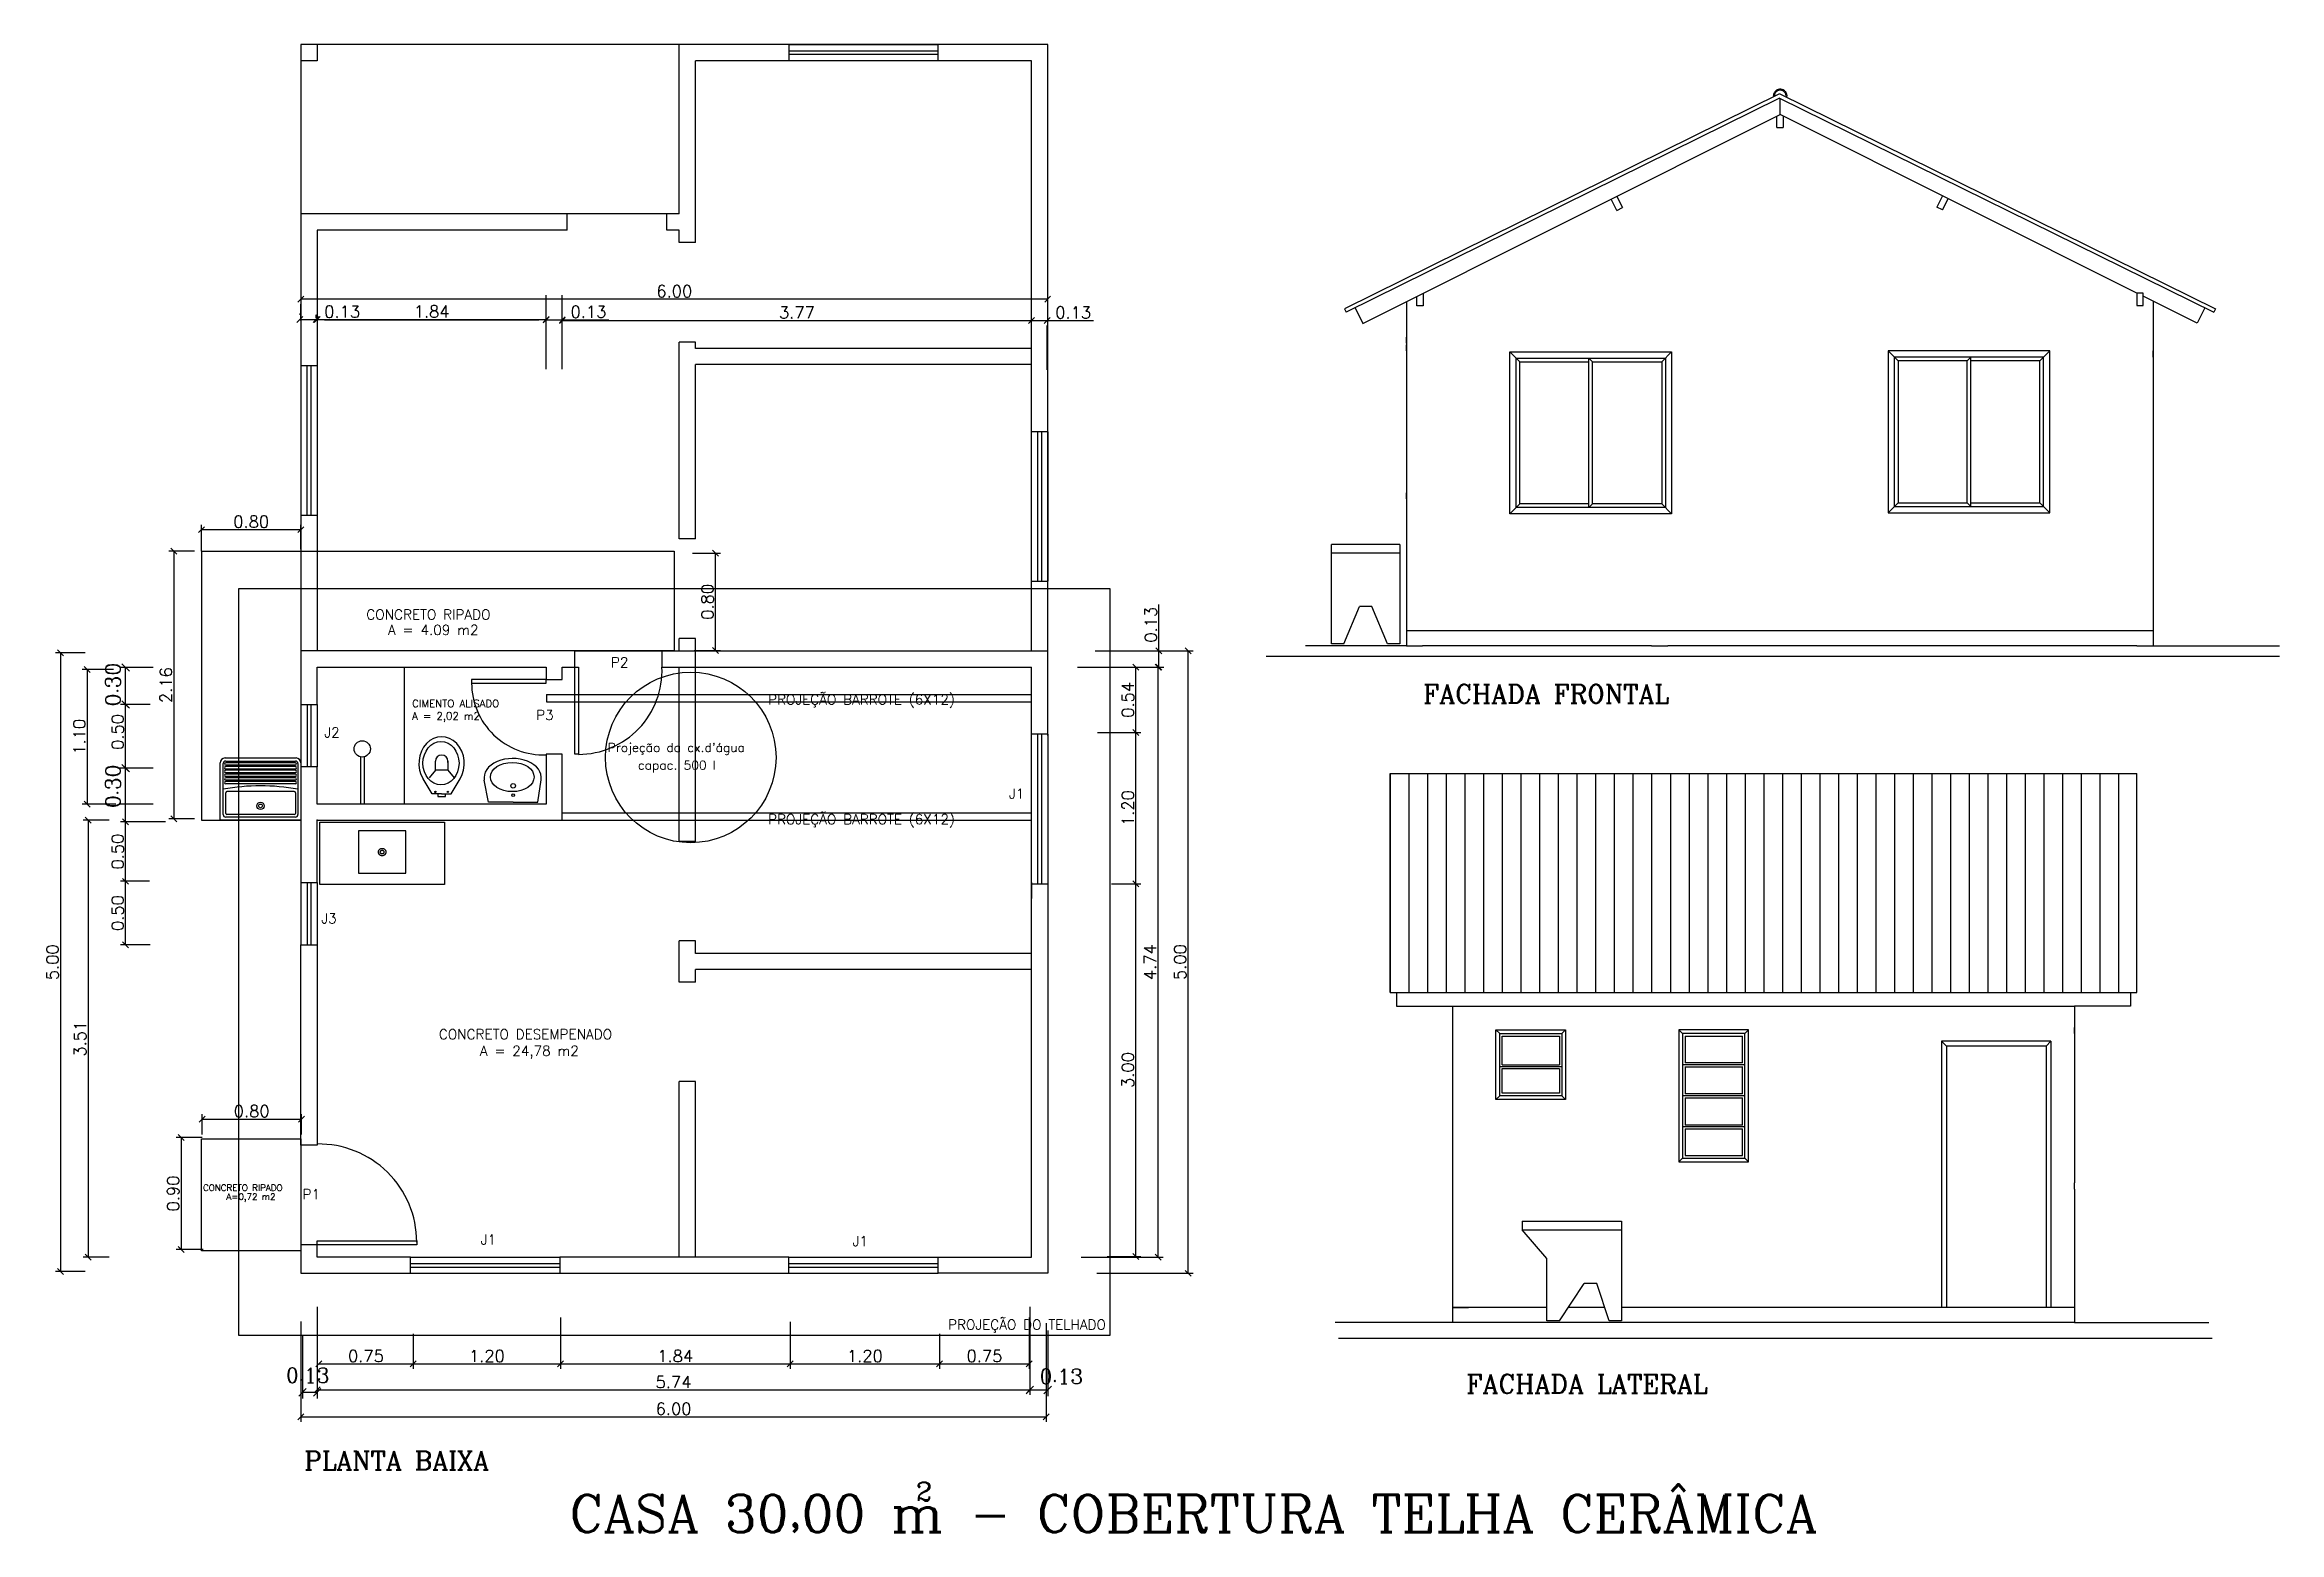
# Model space of a CAD drawing. Extents: x -43 to 70, y -5 to 23.
# Drawn here: x -42.7 to -24.75, y 4.62 to 16.57 of the extents above; entities that cross this region are included whole.
import ezdxf
from ezdxf.enums import TextEntityAlignment as Align

# ---------------------------------------------------------------- set-up
doc = ezdxf.new("R2010")
doc.units = 0
doc.header["$LTSCALE"] = 20
for name, pattern in [('BORDER2', [0.875, 0.25, -0.125, 0.25, -0.125, 0, -0.125]), ('DASHDOT', [1, 0.5, -0.25, 0, -0.25]), ('DASHED2', [0.375, 0.25, -0.125]), ('HIDDEN2', [0.1875, 0.125, -0.0625]), ('HIDDENX2', [0.75, 0.5, -0.25])]:
    doc.linetypes.add(name, pattern=pattern)
doc.layers.get('0').update_dxf_attribs({"color": 5, "linetype": 'CONTINUOUS'})
doc.layers.get('DEFPOINTS').update_dxf_attribs({"linetype": 'CONTINUOUS'})
for name, color, linetype in [('CAIXADÁGUA', 244, 'CONTINUOUS'), ('CALÇADA', 244, 'CONTINUOUS'), ('COTAS', 244, 'CONTINUOUS'), ('FACHADAFRONTAL', 1, 'CONTINUOUS'), ('FACHADALATERAL', 1, 'CONTINUOUS'), ('JANELA', 5, 'CONTINUOUS'), ('LINHAGROSSA', 7, 'CONTINUOUS'), ('LOUÇA', 5, 'CONTINUOUS'), ('PAREDE', 7, 'CONTINUOUS'), ('PORTAS', 1, 'CONTINUOUS'), ('PROJPAR', 11, 'DASHED2'), ('PROJTELH', 30, 'HIDDEN2'), ('TELHA', 5, 'CONTINUOUS'), ('TEXTO', 1, 'CONTINUOUS'), ('VISTAL', 30, 'CONTINUOUS'), ('VISTAP', 244, 'CONTINUOUS')]:
    doc.layers.add(name, color=color, linetype=linetype)
doc.styles.add('ROMANC', font='romanc')
doc.dimstyles.new('ISO-25', dxfattribs={"dimscale": 0.8, "dimtxt": 0.12, "dimasz": 0.06, "dimexe": 0.05, "dimexo": 0.5, "dimgap": 0.02, "dimtad": 1, "dimtoh": 1, "dimzin": 1, "dimtxsty": 'ROMANC', "dimblk1": 'OBLIQUE', "dimblk2": 'OBLIQUE', "dimsah": 1, "dimcen": 0.12, "dimclrd": 244, "dimclre": 244, "dimclrt": 244, "dimazin": 3, "dimtfac": 1, "dimtdec": 4, "dimtmove": 0, "dimatfit": 3, "dimtvp": 1, "dimtolj": 1, "dimtzin": 0})

msp = doc.modelspace()

# ---------------------------------------------------------------- texts
at = {"color": 244, "linetype": 'BYBLOCK', "char_height": 0.12, "attachment_point": 4, "rotation": 90, "style": 'ROMANC'}
for s, insert in [('\\A1;0.30', (-42.156, 11.252)), ('{0.30}', (-42.156, 10.434))]:
    msp.add_mtext(s, dxfattribs=dict(at, insert=insert))
at = {"color": 244, "linetype": 'BYBLOCK', "char_height": 0.12, "style": 'ROMANC'}
for s, insert, attachment_point in [('{0.13}', (-40.591, 5.878), 5), ('\\A1;{0.13}', (-34.711, 5.869), 4)]:
    msp.add_mtext(s, dxfattribs=dict(at, insert=insert, attachment_point=attachment_point))
at = {"layer": 'TEXTO', "color": 1, "linetype": 'CONTINUOUS', "style": 'ROMANC'}
for height, p in [(0.08, (-40.12, 11.949)), (0.0512, (-41.432, 7.359))]:
    msp.add_text('CONCRETO RIPADO', height=height, dxfattribs=at).set_placement(p)
for s, height, p in [('A = 4.09 m2', 0.08, (-39.582, 11.826)), ('P2', 0.08, (-38.084, 11.565)), ('P3', 0.08, (-38.685, 11.142)), ('J2', 0.08, (-40.396, 11.002)), ('J1', 0.08, (-34.895, 10.51)), ('J3', 0.08, (-40.42, 9.508)), ('P1', 0.08, (-40.562, 7.292)), ('A=0,72 m2', 0.0512, (-41.047, 7.287)), ('J1', 0.08, (-39.139, 6.928)), ('J1', 0.08, (-36.151, 6.916))]:
    msp.add_text(s, height=height, dxfattribs=at).set_placement(p, align=Align.CENTER)
at = {"layer": 'TEXTO', "color": 5, "linetype": 'HIDDEN2', "style": 'ROMANC'}
for s, height, p in [('FACHADA FRONTAL', 0.15, (-30.641, 11.277)), ('FACHADA LATERAL', 0.15, (-30.313, 5.733)), ('CASA 30,00 m - COBERTURA TELHA CERÂMICA', 0.3, (-33.473, 4.617)), ('2', 0.15, (-35.639, 4.869))]:
    msp.add_text(s, height=height, dxfattribs=at).set_placement(p, align=Align.CENTER)
at = {"layer": 'TEXTO', "color": 244, "ltscale": 0.3, "style": 'ROMANC'}
for s, p in [("Projeção da cx.d'água", (-38.18, 10.885)), ('capac. 500 l', (-37.938, 10.743))]:
    msp.add_text(s, height=0.072, dxfattribs=at).set_placement(p)
at = {"layer": 'TEXTO', "color": 5, "linetype": 'CONTINUOUS', "style": 'ROMANC'}
msp.add_text('PLANTA BAIXA', height=0.15, dxfattribs=at).set_placement((-40.619, 5.118))
at = {"layer": 'TEXTO', "color": 1, "linetype": 'CONTINUOUS', "attachment_point": 7, "style": 'ROMANC'}
for s, insert, char_height in [('{PROJEÇÃO BARROTE (6X12)}\\P', (-36.892, 11.24), 0.08), ('{CIMENTO ALISADO}\\P{A = 2,02 m2}', (-39.752, 11.126), 0.06), ('{PROJEÇÃO BARROTE (6X12)}\\P', (-36.892, 10.278), 0.08), ('{CONCRETO DESEMPENADO}\\P{      A = 24,78 m2}', (-39.537, 8.42), 0.08)]:
    msp.add_mtext(s, dxfattribs=dict(at, insert=insert, char_height=char_height))
at = {"layer": 'TEXTO', "color": 1, "linetype": 'HIDDEN2', "insert": (-34.177, 6.222), "char_height": 0.08, "attachment_point": 9, "style": 'ROMANC'}
msp.add_mtext('{PROJEÇÃO DO TELHADO}', dxfattribs=at)

# ---------------------------------------------------------------- blocks, each defined once
blk = doc.blocks.new('_OBLIQUE')
at = {"color": 0, "linetype": 'BYBLOCK'}
blk.add_line((-0.5, -0.5), (0.5, 0.5), dxfattribs=at)
blk = doc.blocks.new('*D95')
at = {"color": 244, "linetype": 'BYBLOCK'}
for p, q in [((-41.445, 12.497), (-41.445, 12.711)), ((-41.445, 12.671), (-40.645, 12.671)), ((-40.645, 12.515), (-40.645, 12.711))]:
    blk.add_line(p, q, dxfattribs=at)
at = {"layer": 'DEFPOINTS', "color": 0, "linetype": 'BYBLOCK'}
for p in [(-40.645, 12.671), (-41.445, 12.097), (-40.645, 12.115)]:
    blk.add_point(p, dxfattribs=at)
at = {"color": 244, "linetype": 'BYBLOCK', "xscale": 0.048, "yscale": 0.048, "zscale": 0.048, "rotation": 180}
blk.add_blockref('_OBLIQUE', (-41.445, 12.671), dxfattribs=at)
at = {"color": 244, "linetype": 'BYBLOCK', "xscale": 0.048, "yscale": 0.048, "zscale": 0.048}
blk.add_blockref('_OBLIQUE', (-40.645, 12.671), dxfattribs=at)
at = {"color": 244, "linetype": 'BYBLOCK', "insert": (-41.045, 12.735), "char_height": 0.096, "attachment_point": 5, "style": 'ROMANC'}
blk.add_mtext('\\A1;0.80', dxfattribs=at)
blk = doc.blocks.new('*D92')
at = {"color": 244, "linetype": 'BYBLOCK'}
for p, q in [((-41.439, 7.812), (-41.439, 7.975)), ((-41.439, 7.935), (-40.642, 7.935)), ((-40.642, 7.812), (-40.642, 7.975))]:
    blk.add_line(p, q, dxfattribs=at)
at = {"layer": 'DEFPOINTS', "color": 0, "linetype": 'BYBLOCK'}
for p in [(-40.642, 7.935), (-41.439, 7.412), (-40.642, 7.412)]:
    blk.add_point(p, dxfattribs=at)
at = {"color": 244, "linetype": 'BYBLOCK', "xscale": 0.048, "yscale": 0.048, "zscale": 0.048, "rotation": 180}
blk.add_blockref('_OBLIQUE', (-41.439, 7.935), dxfattribs=at)
at = {"color": 244, "linetype": 'BYBLOCK', "xscale": 0.048, "yscale": 0.048, "zscale": 0.048}
blk.add_blockref('_OBLIQUE', (-40.642, 7.935), dxfattribs=at)
at = {"color": 244, "linetype": 'BYBLOCK', "insert": (-41.041, 7.999), "char_height": 0.096, "attachment_point": 5, "style": 'ROMANC'}
blk.add_mtext('\\A1;0.80', dxfattribs=at)
blk = doc.blocks.new('*D102')
at = {"color": 244, "linetype": 'BYBLOCK'}
for p, q in [((-42.379, 11.681), (-42.617, 11.681)), ((-42.577, 11.681), (-42.577, 6.711)), ((-42.379, 6.711), (-42.617, 6.711))]:
    blk.add_line(p, q, dxfattribs=at)
at = {"layer": 'DEFPOINTS', "color": 0, "linetype": 'BYBLOCK'}
for p in [(-41.979, 11.681), (-42.577, 6.711), (-41.979, 6.711)]:
    blk.add_point(p, dxfattribs=at)
at = {"color": 244, "linetype": 'BYBLOCK', "xscale": 0.048, "yscale": 0.048, "zscale": 0.048}
for p, rotation in [((-42.577, 11.681), 90), ((-42.577, 6.711), 270)]:
    blk.add_blockref('_OBLIQUE', p, dxfattribs=dict(at, rotation=rotation))
at = {"color": 244, "linetype": 'BYBLOCK', "insert": (-42.641, 9.196), "char_height": 0.096, "attachment_point": 5, "rotation": 90, "style": 'ROMANC'}
blk.add_mtext('\\A1;{5.00}', dxfattribs=at)
blk = doc.blocks.new('*D100')
at = {"color": 244, "linetype": 'BYBLOCK'}
for p, q in [((-42.152, 11.548), (-42.402, 11.548)), ((-42.362, 11.548), (-42.362, 10.467)), ((-42.134, 10.467), (-42.402, 10.467))]:
    blk.add_line(p, q, dxfattribs=at)
at = {"layer": 'DEFPOINTS', "color": 0, "linetype": 'BYBLOCK'}
for p in [(-41.752, 11.548), (-42.362, 10.467), (-41.734, 10.467)]:
    blk.add_point(p, dxfattribs=at)
at = {"color": 244, "linetype": 'BYBLOCK', "xscale": 0.048, "yscale": 0.048, "zscale": 0.048}
for p, rotation in [((-42.362, 11.548), 90), ((-42.362, 10.467), 270)]:
    blk.add_blockref('_OBLIQUE', p, dxfattribs=dict(at, rotation=rotation))
at = {"color": 244, "linetype": 'BYBLOCK', "insert": (-42.426, 11.007), "char_height": 0.096, "attachment_point": 5, "rotation": 90, "style": 'ROMANC'}
blk.add_mtext('\\A1;{1.10}', dxfattribs=at)
blk = doc.blocks.new('*D99')
at = {"color": 244, "linetype": 'BYBLOCK'}
for p, q in [((-41.856, 11.267), (-42.094, 11.267)), ((-42.054, 10.755), (-42.054, 11.267))]:
    blk.add_line(p, q, dxfattribs=at)
at = {"layer": 'DEFPOINTS', "color": 0, "linetype": 'BYBLOCK'}
for p in [(-42.054, 11.267), (-41.456, 11.267), (-41.333, 10.755)]:
    blk.add_point(p, dxfattribs=at)
at = {"color": 244, "linetype": 'BYBLOCK', "xscale": 0.048, "yscale": 0.048, "zscale": 0.048}
for p, rotation in [((-42.054, 11.267), 90), ((-42.054, 10.755), 270)]:
    blk.add_blockref('_OBLIQUE', p, dxfattribs=dict(at, rotation=rotation))
at = {"color": 244, "linetype": 'BYBLOCK', "insert": (-42.118, 11.046), "char_height": 0.096, "attachment_point": 5, "rotation": 90, "style": 'ROMANC'}
blk.add_mtext('\\A1;{0.50}', dxfattribs=at)
blk = doc.blocks.new('*D96')
at = {"color": 244, "linetype": 'BYBLOCK'}
for p, q in [((-41.5, 12.497), (-41.706, 12.497)), ((-41.666, 12.497), (-41.666, 10.348)), ((-41.5, 10.348), (-41.706, 10.348))]:
    blk.add_line(p, q, dxfattribs=at)
at = {"layer": 'DEFPOINTS', "color": 0, "linetype": 'BYBLOCK'}
for p in [(-41.1, 12.497), (-41.666, 10.348), (-41.1, 10.348)]:
    blk.add_point(p, dxfattribs=at)
at = {"color": 244, "linetype": 'BYBLOCK', "xscale": 0.048, "yscale": 0.048, "zscale": 0.048}
for p, rotation in [((-41.666, 12.497), 90), ((-41.666, 10.348), 270)]:
    blk.add_blockref('_OBLIQUE', p, dxfattribs=dict(at, rotation=rotation))
at = {"color": 244, "linetype": 'BYBLOCK', "insert": (-41.73, 11.422), "char_height": 0.096, "attachment_point": 5, "rotation": 90, "style": 'ROMANC'}
blk.add_mtext('\\A1;{2.16}', dxfattribs=at)
blk = doc.blocks.new('*D101')
at = {"color": 244, "linetype": 'BYBLOCK'}
for p, q in [((-42.185, 10.337), (-42.396, 10.337)), ((-42.356, 10.337), (-42.356, 6.827)), ((-42.185, 6.827), (-42.396, 6.827))]:
    blk.add_line(p, q, dxfattribs=at)
at = {"layer": 'DEFPOINTS', "color": 0, "linetype": 'BYBLOCK'}
for p in [(-41.785, 10.337), (-42.356, 6.827), (-41.785, 6.827)]:
    blk.add_point(p, dxfattribs=at)
at = {"color": 244, "linetype": 'BYBLOCK', "xscale": 0.048, "yscale": 0.048, "zscale": 0.048}
for p, rotation in [((-42.356, 10.337), 90), ((-42.356, 6.827), 270)]:
    blk.add_blockref('_OBLIQUE', p, dxfattribs=dict(at, rotation=rotation))
at = {"color": 244, "linetype": 'BYBLOCK', "insert": (-42.42, 8.582), "char_height": 0.096, "attachment_point": 5, "rotation": 90, "style": 'ROMANC'}
blk.add_mtext('\\A1;3.51', dxfattribs=at)
blk = doc.blocks.new('*D93')
at = {"color": 244, "linetype": 'BYBLOCK'}
for p, q in [((-41.439, 7.788), (-41.648, 7.788)), ((-41.608, 7.788), (-41.608, 6.888)), ((-41.431, 6.888), (-41.648, 6.888))]:
    blk.add_line(p, q, dxfattribs=at)
at = {"layer": 'DEFPOINTS', "color": 0, "linetype": 'BYBLOCK'}
for p in [(-41.039, 7.788), (-41.608, 6.888), (-41.031, 6.888)]:
    blk.add_point(p, dxfattribs=at)
at = {"color": 244, "linetype": 'BYBLOCK', "xscale": 0.048, "yscale": 0.048, "zscale": 0.048}
for p, rotation in [((-41.608, 7.788), 90), ((-41.608, 6.888), 270)]:
    blk.add_blockref('_OBLIQUE', p, dxfattribs=dict(at, rotation=rotation))
at = {"color": 244, "linetype": 'BYBLOCK', "insert": (-41.672, 7.338), "char_height": 0.096, "attachment_point": 5, "rotation": 90, "style": 'ROMANC'}
blk.add_mtext('\\A1;0.90', dxfattribs=at)
blk = doc.blocks.new('*D97')
at = {"color": 244, "linetype": 'BYBLOCK'}
for p, q in [((-41.863, 9.846), (-42.094, 9.846)), ((-42.054, 9.337), (-42.054, 9.846)), ((-41.856, 9.337), (-42.094, 9.337))]:
    blk.add_line(p, q, dxfattribs=at)
at = {"layer": 'DEFPOINTS', "color": 0, "linetype": 'BYBLOCK'}
for p in [(-42.054, 9.846), (-41.463, 9.846), (-41.456, 9.337)]:
    blk.add_point(p, dxfattribs=at)
at = {"color": 244, "linetype": 'BYBLOCK', "xscale": 0.048, "yscale": 0.048, "zscale": 0.048}
for p, rotation in [((-42.054, 9.846), 90), ((-42.054, 9.337), 270)]:
    blk.add_blockref('_OBLIQUE', p, dxfattribs=dict(at, rotation=rotation))
at = {"color": 244, "linetype": 'BYBLOCK', "insert": (-42.118, 9.591), "char_height": 0.096, "attachment_point": 5, "rotation": 90, "style": 'ROMANC'}
blk.add_mtext('\\A1;{0.50}', dxfattribs=at)
blk = doc.blocks.new('*D98')
at = {"color": 244, "linetype": 'BYBLOCK'}
for p, q in [((-41.733, 10.324), (-42.094, 10.324)), ((-42.054, 9.846), (-42.054, 10.324))]:
    blk.add_line(p, q, dxfattribs=at)
at = {"layer": 'DEFPOINTS', "color": 0, "linetype": 'BYBLOCK'}
for p in [(-42.054, 10.324), (-41.333, 10.324), (-41.463, 9.846)]:
    blk.add_point(p, dxfattribs=at)
at = {"color": 244, "linetype": 'BYBLOCK', "xscale": 0.048, "yscale": 0.048, "zscale": 0.048}
for p, rotation in [((-42.054, 10.324), 90), ((-42.054, 9.846), 270)]:
    blk.add_blockref('_OBLIQUE', p, dxfattribs=dict(at, rotation=rotation))
at = {"color": 244, "linetype": 'BYBLOCK', "insert": (-42.118, 10.085), "char_height": 0.096, "attachment_point": 5, "rotation": 90, "style": 'ROMANC'}
blk.add_mtext('\\A1;{0.50}', dxfattribs=at)
blk = doc.blocks.new('*D91')
at = {"color": 244, "linetype": 'BYBLOCK'}
for p, q in [((-40.645, 6.311), (-40.645, 5.504)), ((-34.657, 6.297), (-34.657, 5.504)), ((-40.645, 5.544), (-34.657, 5.544))]:
    blk.add_line(p, q, dxfattribs=at)
at = {"layer": 'DEFPOINTS', "color": 0, "linetype": 'BYBLOCK'}
for p in [(-40.645, 6.711), (-34.657, 6.697), (-34.657, 5.544)]:
    blk.add_point(p, dxfattribs=at)
at = {"color": 244, "linetype": 'BYBLOCK', "xscale": 0.048, "yscale": 0.048, "zscale": 0.048, "rotation": 180}
blk.add_blockref('_OBLIQUE', (-40.645, 5.544), dxfattribs=at)
at = {"color": 244, "linetype": 'BYBLOCK', "xscale": 0.048, "yscale": 0.048, "zscale": 0.048}
blk.add_blockref('_OBLIQUE', (-34.657, 5.544), dxfattribs=at)
at = {"color": 244, "linetype": 'BYBLOCK', "insert": (-37.651, 5.608), "char_height": 0.096, "attachment_point": 5, "style": 'ROMANC'}
blk.add_mtext('\\A1;{6.00}', dxfattribs=at)
blk = doc.blocks.new('*D90')
at = {"color": 244, "linetype": 'BYBLOCK'}
for p, q in [((-40.515, 6.427), (-40.515, 5.72)), ((-34.789, 6.427), (-34.789, 5.72)), ((-40.515, 5.76), (-34.789, 5.76))]:
    blk.add_line(p, q, dxfattribs=at)
at = {"layer": 'DEFPOINTS', "color": 0, "linetype": 'BYBLOCK'}
for p in [(-40.515, 6.827), (-34.789, 6.827), (-34.789, 5.76)]:
    blk.add_point(p, dxfattribs=at)
at = {"color": 244, "linetype": 'BYBLOCK', "xscale": 0.048, "yscale": 0.048, "zscale": 0.048, "rotation": 180}
blk.add_blockref('_OBLIQUE', (-40.515, 5.76), dxfattribs=at)
at = {"color": 244, "linetype": 'BYBLOCK', "xscale": 0.048, "yscale": 0.048, "zscale": 0.048}
blk.add_blockref('_OBLIQUE', (-34.789, 5.76), dxfattribs=at)
at = {"color": 244, "linetype": 'BYBLOCK', "insert": (-37.652, 5.824), "char_height": 0.096, "attachment_point": 5, "style": 'ROMANC'}
blk.add_mtext('\\A1;{5.74}', dxfattribs=at)
blk = doc.blocks.new('*D89')
at = {"color": 244, "linetype": 'BYBLOCK'}
for p, q in [((-34.793, 6.342), (-34.793, 5.929)), ((-35.513, 5.969), (-34.793, 5.969))]:
    blk.add_line(p, q, dxfattribs=at)
at = {"layer": 'DEFPOINTS', "color": 0, "linetype": 'BYBLOCK'}
for p in [(-34.793, 6.742), (-35.513, 6.612), (-34.793, 5.969)]:
    blk.add_point(p, dxfattribs=at)
at = {"color": 244, "linetype": 'BYBLOCK', "xscale": 0.048, "yscale": 0.048, "zscale": 0.048, "rotation": 180}
blk.add_blockref('_OBLIQUE', (-35.513, 5.969), dxfattribs=at)
at = {"color": 244, "linetype": 'BYBLOCK', "xscale": 0.048, "yscale": 0.048, "zscale": 0.048}
blk.add_blockref('_OBLIQUE', (-34.793, 5.969), dxfattribs=at)
at = {"color": 244, "linetype": 'BYBLOCK', "insert": (-35.153, 6.033), "char_height": 0.096, "attachment_point": 5, "style": 'ROMANC'}
blk.add_mtext('\\A1;{0.75}', dxfattribs=at)
blk = doc.blocks.new('*D88')
at = {"color": 244, "linetype": 'BYBLOCK'}
for p, q in [((-35.513, 6.212), (-35.513, 5.929)), ((-36.715, 5.969), (-35.513, 5.969))]:
    blk.add_line(p, q, dxfattribs=at)
at = {"layer": 'DEFPOINTS', "color": 0, "linetype": 'BYBLOCK'}
for p in [(-36.715, 6.708), (-35.513, 6.612), (-35.513, 5.969)]:
    blk.add_point(p, dxfattribs=at)
at = {"color": 244, "linetype": 'BYBLOCK', "xscale": 0.048, "yscale": 0.048, "zscale": 0.048, "rotation": 180}
blk.add_blockref('_OBLIQUE', (-36.715, 5.969), dxfattribs=at)
at = {"color": 244, "linetype": 'BYBLOCK', "xscale": 0.048, "yscale": 0.048, "zscale": 0.048}
blk.add_blockref('_OBLIQUE', (-35.513, 5.969), dxfattribs=at)
at = {"color": 244, "linetype": 'BYBLOCK', "insert": (-36.114, 6.033), "char_height": 0.096, "attachment_point": 5, "style": 'ROMANC'}
blk.add_mtext('\\A1;1.20', dxfattribs=at)
blk = doc.blocks.new('*D87')
at = {"color": 244, "linetype": 'BYBLOCK'}
for p, q in [((-36.715, 6.308), (-36.715, 5.929)), ((-38.56, 5.969), (-36.715, 5.969))]:
    blk.add_line(p, q, dxfattribs=at)
at = {"layer": 'DEFPOINTS', "color": 0, "linetype": 'BYBLOCK'}
for p in [(-38.56, 6.742), (-36.715, 6.708), (-36.715, 5.969)]:
    blk.add_point(p, dxfattribs=at)
at = {"color": 244, "linetype": 'BYBLOCK', "xscale": 0.048, "yscale": 0.048, "zscale": 0.048, "rotation": 180}
blk.add_blockref('_OBLIQUE', (-38.56, 5.969), dxfattribs=at)
at = {"color": 244, "linetype": 'BYBLOCK', "xscale": 0.048, "yscale": 0.048, "zscale": 0.048}
blk.add_blockref('_OBLIQUE', (-36.715, 5.969), dxfattribs=at)
at = {"color": 244, "linetype": 'BYBLOCK', "insert": (-37.638, 6.033), "char_height": 0.096, "attachment_point": 5, "style": 'ROMANC'}
blk.add_mtext('\\A1;1.84', dxfattribs=at)
blk = doc.blocks.new('*D86')
at = {"color": 244, "linetype": 'BYBLOCK'}
for p, q in [((-38.56, 6.342), (-38.56, 5.929)), ((-39.743, 5.969), (-38.56, 5.969))]:
    blk.add_line(p, q, dxfattribs=at)
at = {"layer": 'DEFPOINTS', "color": 0, "linetype": 'BYBLOCK'}
for p in [(-38.56, 6.742), (-39.743, 6.612), (-38.56, 5.969)]:
    blk.add_point(p, dxfattribs=at)
at = {"color": 244, "linetype": 'BYBLOCK', "xscale": 0.048, "yscale": 0.048, "zscale": 0.048, "rotation": 180}
blk.add_blockref('_OBLIQUE', (-39.743, 5.969), dxfattribs=at)
at = {"color": 244, "linetype": 'BYBLOCK', "xscale": 0.048, "yscale": 0.048, "zscale": 0.048}
blk.add_blockref('_OBLIQUE', (-38.56, 5.969), dxfattribs=at)
at = {"color": 244, "linetype": 'BYBLOCK', "insert": (-39.151, 6.033), "char_height": 0.096, "attachment_point": 5, "style": 'ROMANC'}
blk.add_mtext('\\A1;{1.20}', dxfattribs=at)
blk = doc.blocks.new('*D85')
at = {"color": 244, "linetype": 'BYBLOCK'}
for p, q in [((-39.743, 6.212), (-39.743, 5.929)), ((-40.502, 5.969), (-39.743, 5.969))]:
    blk.add_line(p, q, dxfattribs=at)
at = {"layer": 'DEFPOINTS', "color": 0, "linetype": 'BYBLOCK'}
for p in [(-40.502, 6.742), (-39.743, 6.612), (-39.743, 5.969)]:
    blk.add_point(p, dxfattribs=at)
at = {"color": 244, "linetype": 'BYBLOCK', "xscale": 0.048, "yscale": 0.048, "zscale": 0.048, "rotation": 180}
blk.add_blockref('_OBLIQUE', (-40.502, 5.969), dxfattribs=at)
at = {"color": 244, "linetype": 'BYBLOCK', "xscale": 0.048, "yscale": 0.048, "zscale": 0.048}
blk.add_blockref('_OBLIQUE', (-39.743, 5.969), dxfattribs=at)
at = {"color": 244, "linetype": 'BYBLOCK', "insert": (-40.123, 6.033), "char_height": 0.096, "attachment_point": 5, "style": 'ROMANC'}
blk.add_mtext('\\A1;{0.75}', dxfattribs=at)
blk = doc.blocks.new('*D108')
at = {"color": 244, "linetype": 'BYBLOCK'}
for p, q in [((-33.752, 11.697), (-33.752, 12.069)), ((-34.255, 11.697), (-33.712, 11.697)), ((-33.752, 11.567), (-33.752, 11.697)), ((-34.379, 11.567), (-33.712, 11.567))]:
    blk.add_line(p, q, dxfattribs=at)
at = {"layer": 'DEFPOINTS', "color": 0, "linetype": 'BYBLOCK'}
for p in [(-34.655, 11.697), (-33.752, 11.697), (-34.779, 11.567)]:
    blk.add_point(p, dxfattribs=at)
at = {"color": 244, "linetype": 'BYBLOCK', "xscale": 0.048, "yscale": 0.048, "zscale": 0.048}
for p, rotation in [((-33.752, 11.697), 90), ((-33.752, 11.567), 270)]:
    blk.add_blockref('_OBLIQUE', p, dxfattribs=dict(at, rotation=rotation))
at = {"color": 244, "linetype": 'BYBLOCK', "insert": (-33.816, 11.907), "char_height": 0.096, "attachment_point": 5, "rotation": 90, "style": 'ROMANC'}
blk.add_mtext('\\A1;0.13', dxfattribs=at)
blk = doc.blocks.new('*D106')
at = {"color": 244, "linetype": 'BYBLOCK'}
for p, q in [((-34.404, 11.567), (-33.718, 11.567)), ((-33.758, 6.827), (-33.758, 11.567)), ((-34.376, 6.827), (-33.718, 6.827))]:
    blk.add_line(p, q, dxfattribs=at)
at = {"layer": 'DEFPOINTS', "color": 0, "linetype": 'BYBLOCK'}
for p in [(-34.804, 11.567), (-33.758, 11.567), (-34.776, 6.827)]:
    blk.add_point(p, dxfattribs=at)
at = {"color": 244, "linetype": 'BYBLOCK', "xscale": 0.048, "yscale": 0.048, "zscale": 0.048}
for p, rotation in [((-33.758, 11.567), 90), ((-33.758, 6.827), 270)]:
    blk.add_blockref('_OBLIQUE', p, dxfattribs=dict(at, rotation=rotation))
at = {"color": 244, "linetype": 'BYBLOCK', "insert": (-33.822, 9.197), "char_height": 0.096, "attachment_point": 5, "rotation": 90, "style": 'ROMANC'}
blk.add_mtext('\\A1;4.74', dxfattribs=at)
blk = doc.blocks.new('*D105')
at = {"color": 244, "linetype": 'BYBLOCK'}
for p, q in [((-34.375, 11.567), (-33.896, 11.567)), ((-33.936, 11.041), (-33.936, 11.567))]:
    blk.add_line(p, q, dxfattribs=at)
at = {"layer": 'DEFPOINTS', "color": 0, "linetype": 'BYBLOCK'}
for p in [(-34.775, 11.567), (-33.936, 11.567), (-34.645, 11.041)]:
    blk.add_point(p, dxfattribs=at)
at = {"color": 244, "linetype": 'BYBLOCK', "xscale": 0.048, "yscale": 0.048, "zscale": 0.048}
for p, rotation in [((-33.936, 11.567), 90), ((-33.936, 11.041), 270)]:
    blk.add_blockref('_OBLIQUE', p, dxfattribs=dict(at, rotation=rotation))
at = {"color": 244, "linetype": 'BYBLOCK', "insert": (-34, 11.304), "char_height": 0.096, "attachment_point": 5, "rotation": 90, "style": 'ROMANC'}
blk.add_mtext('\\A1;{0.54}', dxfattribs=at)
blk = doc.blocks.new('*D84')
at = {"color": 244, "linetype": 'BYBLOCK'}
for p, q in [((-34.775, 14.351), (-34.65, 14.351)), ((-34.775, 13.952), (-34.775, 14.311)), ((-34.65, 14.351), (-34.278, 14.351)), ((-34.65, 13.956), (-34.65, 14.311))]:
    blk.add_line(p, q, dxfattribs=at)
at = {"layer": 'DEFPOINTS', "color": 0, "linetype": 'BYBLOCK'}
for p in [(-34.775, 14.352), (-34.65, 14.356), (-34.65, 14.351)]:
    blk.add_point(p, dxfattribs=at)
at = {"color": 244, "linetype": 'BYBLOCK', "xscale": 0.048, "yscale": 0.048, "zscale": 0.048, "rotation": 180}
blk.add_blockref('_OBLIQUE', (-34.775, 14.351), dxfattribs=at)
at = {"color": 244, "linetype": 'BYBLOCK', "xscale": 0.048, "yscale": 0.048, "zscale": 0.048}
blk.add_blockref('_OBLIQUE', (-34.65, 14.351), dxfattribs=at)
at = {"color": 244, "linetype": 'BYBLOCK', "insert": (-34.44, 14.415), "char_height": 0.096, "attachment_point": 5, "style": 'ROMANC'}
blk.add_mtext('\\A1;{0.13}', dxfattribs=at)
blk = doc.blocks.new('*D79')
at = {"color": 244, "linetype": 'BYBLOCK'}
for p, q in [((-34.645, 14.522), (-40.645, 14.522)), ((-40.645, 14.35), (-40.645, 14.482)), ((-34.645, 14.35), (-34.645, 14.482))]:
    blk.add_line(p, q, dxfattribs=at)
at = {"layer": 'DEFPOINTS', "color": 0, "linetype": 'BYBLOCK'}
for p in [(-40.645, 14.75), (-34.645, 14.75), (-40.645, 14.522)]:
    blk.add_point(p, dxfattribs=at)
at = {"color": 244, "linetype": 'BYBLOCK', "xscale": 0.048, "yscale": 0.048, "zscale": 0.048, "rotation": 180}
blk.add_blockref('_OBLIQUE', (-40.645, 14.522), dxfattribs=at)
at = {"color": 244, "linetype": 'BYBLOCK', "xscale": 0.048, "yscale": 0.048, "zscale": 0.048}
blk.add_blockref('_OBLIQUE', (-34.645, 14.522), dxfattribs=at)
at = {"color": 244, "linetype": 'BYBLOCK', "insert": (-37.645, 14.586), "char_height": 0.096, "attachment_point": 5, "style": 'ROMANC'}
blk.add_mtext('\\A1;6.00', dxfattribs=at)
blk = doc.blocks.new('*D94')
at = {"color": 244, "linetype": 'BYBLOCK'}
for p, q in [((-37.499, 12.482), (-37.274, 12.482)), ((-37.314, 11.7), (-37.314, 12.482)), ((-37.486, 11.7), (-37.274, 11.7))]:
    blk.add_line(p, q, dxfattribs=at)
at = {"layer": 'DEFPOINTS', "color": 0, "linetype": 'BYBLOCK'}
for p in [(-37.899, 12.482), (-37.314, 12.482), (-37.886, 11.7)]:
    blk.add_point(p, dxfattribs=at)
at = {"color": 244, "linetype": 'BYBLOCK', "xscale": 0.048, "yscale": 0.048, "zscale": 0.048}
for p, rotation in [((-37.314, 12.482), 90), ((-37.314, 11.7), 270)]:
    blk.add_blockref('_OBLIQUE', p, dxfattribs=dict(at, rotation=rotation))
at = {"color": 244, "linetype": 'BYBLOCK', "insert": (-37.378, 12.091), "char_height": 0.096, "attachment_point": 5, "rotation": 90, "style": 'ROMANC'}
blk.add_mtext('\\A1;{0.80}', dxfattribs=at)
blk = doc.blocks.new('*D83')
at = {"color": 244, "linetype": 'BYBLOCK'}
for p, q in [((-38.545, 14.352), (-34.775, 14.352)), ((-38.545, 13.972), (-38.545, 14.312)), ((-34.775, 13.972), (-34.775, 14.312))]:
    blk.add_line(p, q, dxfattribs=at)
at = {"layer": 'DEFPOINTS', "color": 0, "linetype": 'BYBLOCK'}
for p in [(-38.545, 14.372), (-34.775, 14.372), (-34.775, 14.352)]:
    blk.add_point(p, dxfattribs=at)
at = {"color": 244, "linetype": 'BYBLOCK', "xscale": 0.048, "yscale": 0.048, "zscale": 0.048, "rotation": 180}
blk.add_blockref('_OBLIQUE', (-38.545, 14.352), dxfattribs=at)
at = {"color": 244, "linetype": 'BYBLOCK', "xscale": 0.048, "yscale": 0.048, "zscale": 0.048}
blk.add_blockref('_OBLIQUE', (-34.775, 14.352), dxfattribs=at)
at = {"color": 244, "linetype": 'BYBLOCK', "insert": (-36.66, 14.416), "char_height": 0.096, "attachment_point": 5, "style": 'ROMANC'}
blk.add_mtext('\\A1;3.77', dxfattribs=at)
blk = doc.blocks.new('*D81')
at = {"color": 244, "linetype": 'BYBLOCK'}
for p, q in [((-40.515, 14.373), (-40.515, 14.399)), ((-38.675, 14.373), (-38.675, 14.399)), ((-40.515, 14.359), (-38.675, 14.359))]:
    blk.add_line(p, q, dxfattribs=at)
at = {"layer": 'DEFPOINTS', "color": 0, "linetype": 'BYBLOCK'}
for p in [(-38.675, 14.359), (-40.515, 13.973), (-38.675, 13.973)]:
    blk.add_point(p, dxfattribs=at)
at = {"color": 244, "linetype": 'BYBLOCK', "xscale": 0.048, "yscale": 0.048, "zscale": 0.048, "rotation": 180}
blk.add_blockref('_OBLIQUE', (-40.515, 14.359), dxfattribs=at)
at = {"color": 244, "linetype": 'BYBLOCK', "xscale": 0.048, "yscale": 0.048, "zscale": 0.048}
blk.add_blockref('_OBLIQUE', (-38.675, 14.359), dxfattribs=at)
at = {"color": 244, "linetype": 'BYBLOCK', "insert": (-39.595, 14.423), "char_height": 0.096, "attachment_point": 5, "style": 'ROMANC'}
blk.add_mtext('\\A1;1.84', dxfattribs=at)
blk = doc.blocks.new('*D80')
at = {"color": 244, "linetype": 'BYBLOCK'}
for p, q in [((-40.654, 14.408), (-40.654, 14.398)), ((-40.524, 14.37), (-40.524, 14.398)), ((-40.654, 14.358), (-40.524, 14.358)), ((-40.524, 14.358), (-40.151, 14.358))]:
    blk.add_line(p, q, dxfattribs=at)
at = {"layer": 'DEFPOINTS', "color": 0, "linetype": 'BYBLOCK'}
for p in [(-40.524, 14.358), (-40.654, 14.008), (-40.524, 13.97)]:
    blk.add_point(p, dxfattribs=at)
at = {"color": 244, "linetype": 'BYBLOCK', "xscale": 0.048, "yscale": 0.048, "zscale": 0.048, "rotation": 180}
blk.add_blockref('_OBLIQUE', (-40.654, 14.358), dxfattribs=at)
at = {"color": 244, "linetype": 'BYBLOCK', "xscale": 0.048, "yscale": 0.048, "zscale": 0.048}
blk.add_blockref('_OBLIQUE', (-40.524, 14.358), dxfattribs=at)
at = {"color": 244, "linetype": 'BYBLOCK', "insert": (-40.314, 14.422), "char_height": 0.096, "attachment_point": 5, "style": 'ROMANC'}
blk.add_mtext('\\A1;0.13', dxfattribs=at)
blk = doc.blocks.new('*D82')
at = {"color": 244, "linetype": 'BYBLOCK'}
for p, q in [((-38.674, 14.357), (-38.545, 14.357)), ((-38.674, 13.959), (-38.674, 14.317)), ((-38.545, 14.357), (-38.172, 14.357)), ((-38.545, 13.959), (-38.545, 14.317))]:
    blk.add_line(p, q, dxfattribs=at)
at = {"layer": 'DEFPOINTS', "color": 0, "linetype": 'BYBLOCK'}
for p in [(-38.674, 14.359), (-38.545, 14.359), (-38.545, 14.357)]:
    blk.add_point(p, dxfattribs=at)
at = {"color": 244, "linetype": 'BYBLOCK', "xscale": 0.048, "yscale": 0.048, "zscale": 0.048, "rotation": 180}
blk.add_blockref('_OBLIQUE', (-38.674, 14.357), dxfattribs=at)
at = {"color": 244, "linetype": 'BYBLOCK', "xscale": 0.048, "yscale": 0.048, "zscale": 0.048}
blk.add_blockref('_OBLIQUE', (-38.545, 14.357), dxfattribs=at)
at = {"color": 244, "linetype": 'BYBLOCK', "insert": (-38.335, 14.421), "char_height": 0.096, "attachment_point": 5, "style": 'ROMANC'}
blk.add_mtext('\\A1;0.13', dxfattribs=at)
blk = doc.blocks.new('*D107')
at = {"color": 244, "linetype": 'BYBLOCK'}
for p, q in [((-34.264, 11.697), (-33.477, 11.697)), ((-33.517, 6.697), (-33.517, 11.697)), ((-34.25, 6.697), (-33.477, 6.697))]:
    blk.add_line(p, q, dxfattribs=at)
at = {"layer": 'DEFPOINTS', "color": 0, "linetype": 'BYBLOCK'}
for p in [(-34.664, 11.697), (-33.517, 11.697), (-34.65, 6.697)]:
    blk.add_point(p, dxfattribs=at)
at = {"color": 244, "linetype": 'BYBLOCK', "xscale": 0.048, "yscale": 0.048, "zscale": 0.048}
for p, rotation in [((-33.517, 11.697), 90), ((-33.517, 6.697), 270)]:
    blk.add_blockref('_OBLIQUE', p, dxfattribs=dict(at, rotation=rotation))
at = {"color": 244, "linetype": 'BYBLOCK', "insert": (-33.581, 9.197), "char_height": 0.096, "attachment_point": 5, "rotation": 90, "style": 'ROMANC'}
blk.add_mtext('\\A1;5.00', dxfattribs=at)
blk = doc.blocks.new('*D104')
at = {"color": 244, "linetype": 'BYBLOCK'}
for p, q in [((-34.245, 11.041), (-33.896, 11.041)), ((-33.936, 9.827), (-33.936, 11.041))]:
    blk.add_line(p, q, dxfattribs=at)
at = {"layer": 'DEFPOINTS', "color": 0, "linetype": 'BYBLOCK'}
for p in [(-34.645, 11.041), (-33.936, 11.041), (-34.533, 9.827)]:
    blk.add_point(p, dxfattribs=at)
at = {"color": 244, "linetype": 'BYBLOCK', "xscale": 0.048, "yscale": 0.048, "zscale": 0.048}
for p, rotation in [((-33.936, 11.041), 90), ((-33.936, 9.827), 270)]:
    blk.add_blockref('_OBLIQUE', p, dxfattribs=dict(at, rotation=rotation))
at = {"color": 244, "linetype": 'BYBLOCK', "insert": (-34, 10.434), "char_height": 0.096, "attachment_point": 5, "rotation": 90, "style": 'ROMANC'}
blk.add_mtext('\\A1;{1.20}', dxfattribs=at)
blk = doc.blocks.new('*D103')
at = {"color": 244, "linetype": 'BYBLOCK'}
for p, q in [((-34.133, 9.827), (-33.896, 9.827)), ((-33.936, 6.833), (-33.936, 9.827)), ((-34.166, 6.833), (-33.896, 6.833))]:
    blk.add_line(p, q, dxfattribs=at)
at = {"layer": 'DEFPOINTS', "color": 0, "linetype": 'BYBLOCK'}
for p in [(-34.533, 9.827), (-33.936, 9.827), (-34.566, 6.833)]:
    blk.add_point(p, dxfattribs=at)
at = {"color": 244, "linetype": 'BYBLOCK', "xscale": 0.048, "yscale": 0.048, "zscale": 0.048}
for p, rotation in [((-33.936, 9.827), 90), ((-33.936, 6.833), 270)]:
    blk.add_blockref('_OBLIQUE', p, dxfattribs=dict(at, rotation=rotation))
at = {"color": 244, "linetype": 'BYBLOCK', "insert": (-34, 8.33), "char_height": 0.096, "attachment_point": 5, "rotation": 90, "style": 'ROMANC'}
blk.add_mtext('\\A1;{3.00}', dxfattribs=at)
blk = doc.blocks.new('*X75')
at = {"color": 0, "linetype": 'CONTINUOUS'}
for p, q in [((8.7, 1.959), (8.7, 3.719)), ((8.85, 1.959), (8.85, 3.719)), ((9, 1.959), (9, 3.719)), ((9.15, 1.959), (9.15, 3.719)), ((9.3, 1.959), (9.3, 3.719)), ((9.45, 1.959), (9.45, 3.719)), ((9.6, 1.959), (9.6, 3.719)), ((9.75, 1.959), (9.75, 3.719)), ((9.9, 1.959), (9.9, 3.719)), ((10.05, 1.959), (10.05, 3.719)), ((10.2, 1.959), (10.2, 3.719)), ((10.35, 1.959), (10.35, 3.719)), ((10.5, 1.959), (10.5, 3.719)), ((10.65, 1.959), (10.65, 3.719)), ((10.8, 1.959), (10.8, 3.719)), ((10.95, 1.959), (10.95, 3.719)), ((11.1, 1.959), (11.1, 3.719)), ((11.25, 1.959), (11.25, 3.719)), ((11.4, 1.959), (11.4, 3.719)), ((11.55, 1.959), (11.55, 3.719)), ((11.7, 1.959), (11.7, 3.719)), ((11.85, 1.959), (11.85, 3.719)), ((12, 1.959), (12, 3.719)), ((12.15, 1.959), (12.15, 3.719)), ((12.3, 1.959), (12.3, 3.719)), ((12.45, 1.959), (12.45, 3.719)), ((12.6, 1.959), (12.6, 3.719)), ((12.75, 1.959), (12.75, 3.719)), ((12.9, 1.959), (12.9, 3.719)), ((13.05, 1.959), (13.05, 3.719)), ((13.2, 1.959), (13.2, 3.719)), ((13.35, 1.959), (13.35, 3.719)), ((13.5, 1.959), (13.5, 3.719)), ((13.65, 1.959), (13.65, 3.719)), ((13.8, 1.959), (13.8, 3.719)), ((13.95, 1.959), (13.95, 3.719)), ((14.1, 1.959), (14.1, 3.719)), ((14.25, 1.959), (14.25, 3.719)), ((14.4, 1.959), (14.4, 3.719)), ((14.55, 1.959), (14.55, 3.719))]:
    blk.add_line(p, q, dxfattribs=at)

# ---------------------------------------------------------------- dimensions: what is measured, and where the dimension line sits
at = {"layer": 'TEXTO', "color": 30, "linetype": 'CONTINUOUS'}
for base, p1, p2, override, picture, middle in [((-40.645, 14.522), (-34.645, 14.75), (-40.645, 14.75), {"dimexe": 0.05, "dimtoh": 0, "dimtxsty": 'ROMANC', "dimblk1": 'OBLIQUE', "dimblk2": 'OBLIQUE', "dimsah": 1}, '*D79', (-37.645, 14.586)), ((-40.524, 14.358), (-40.654, 14.008), (-40.524, 13.97), {"dimexe": 0.05, "dimtoh": 0, "dimtxsty": 'ROMANC', "dimblk1": 'OBLIQUE', "dimblk2": 'OBLIQUE', "dimsah": 1}, '*D80', (-40.314, 14.422)), ((-38.675, 14.359), (-40.515, 13.973), (-38.675, 13.973), {"dimexe": 0.05, "dimtoh": 0, "dimtxsty": 'ROMANC', "dimblk1": 'OBLIQUE', "dimblk2": 'OBLIQUE', "dimsah": 1}, '*D81', (-39.595, 14.423)), ((-38.545, 14.357), (-38.674, 14.359), (-38.545, 14.359), {"dimexe": 0.05, "dimtoh": 0, "dimtxsty": 'ROMANC', "dimblk1": 'OBLIQUE', "dimblk2": 'OBLIQUE', "dimsah": 1}, '*D82', (-38.335, 14.421)), ((-34.775, 14.352), (-38.545, 14.372), (-34.775, 14.372), {"dimexe": 0.05, "dimtoh": 0, "dimtxsty": 'ROMANC', "dimblk1": 'OBLIQUE', "dimblk2": 'OBLIQUE', "dimsah": 1}, '*D83', (-36.66, 14.416)), ((-40.645, 12.671), (-41.445, 12.097), (-40.645, 12.115), {"dimexe": 0.05, "dimexo": 0.5, "dimtoh": 0, "dimtxsty": 'ROMANC', "dimblk1": 'OBLIQUE', "dimblk2": 'OBLIQUE', "dimsah": 1}, '*D95', (-41.045, 12.735)), ((-40.642, 7.935), (-41.439, 7.412), (-40.642, 7.412), {"dimexe": 0.05, "dimexo": 0.5, "dimtoh": 0, "dimtxsty": 'ROMANC', "dimblk1": 'OBLIQUE', "dimblk2": 'OBLIQUE', "dimsah": 1}, '*D92', (-41.041, 7.999)), ((-36.7154, 5.969), (-38.5596, 6.742), (-36.7154, 6.7076), {"dimexe": 0.05, "dimexo": 0.5, "dimtoh": 0, "dimtxsty": 'ROMANC', "dimblk1": 'OBLIQUE', "dimblk2": 'OBLIQUE', "dimsah": 1, "dimse1": 1}, '*D87', (-37.6375, 6.033)), ((-35.513, 5.969), (-36.715, 6.708), (-35.513, 6.612), {"dimexe": 0.05, "dimexo": 0.5, "dimtoh": 0, "dimtxsty": 'ROMANC', "dimblk1": 'OBLIQUE', "dimblk2": 'OBLIQUE', "dimsah": 1, "dimse1": 1}, '*D88', (-36.114, 6.033))]:
    dim = msp.add_linear_dim(base=base, p1=p1, p2=p2, dimstyle='ISO-25', override=override, dxfattribs=at)
    dim.commit()
    dim.dimension.update_dxf_attribs({"geometry": picture, "text_midpoint": middle})
for base, p1, p2, text, override, picture, middle in [((-34.65, 14.351), (-34.775, 14.352), (-34.65, 14.356), '{0.13}', {"dimexe": 0.05, "dimtoh": 0, "dimtxsty": 'ROMANC', "dimblk1": 'OBLIQUE', "dimblk2": 'OBLIQUE', "dimsah": 1}, '*D84', (-34.44, 14.415)), ((-34.789, 5.76), (-40.515, 6.827), (-34.789, 6.827), '{5.74}', {"dimexe": 0.05, "dimexo": 0.5, "dimtoh": 0, "dimtxsty": 'ROMANC', "dimblk1": 'OBLIQUE', "dimblk2": 'OBLIQUE', "dimsah": 1}, '*D90', (-37.652, 5.824)), ((-34.657, 5.544), (-40.645, 6.711), (-34.657, 6.697), '{6.00}', {"dimexe": 0.05, "dimexo": 0.5, "dimtoh": 0, "dimtxsty": 'ROMANC', "dimblk1": 'OBLIQUE', "dimblk2": 'OBLIQUE', "dimsah": 1}, '*D91', (-37.651, 5.608)), ((-39.743, 5.969), (-40.502, 6.742), (-39.743, 6.612), '{0.75}', {"dimexe": 0.05, "dimexo": 0.5, "dimtoh": 0, "dimtxsty": 'ROMANC', "dimblk1": 'OBLIQUE', "dimblk2": 'OBLIQUE', "dimsah": 1, "dimse1": 1}, '*D85', (-40.123, 6.033)), ((-38.56, 5.969), (-39.743, 6.612), (-38.56, 6.742), '{1.20}', {"dimexe": 0.05, "dimexo": 0.5, "dimtoh": 0, "dimtxsty": 'ROMANC', "dimblk1": 'OBLIQUE', "dimblk2": 'OBLIQUE', "dimsah": 1, "dimse1": 1}, '*D86', (-39.151, 6.033)), ((-34.793, 5.969), (-35.513, 6.612), (-34.793, 6.742), '{0.75}', {"dimexe": 0.05, "dimexo": 0.5, "dimtoh": 0, "dimtxsty": 'ROMANC', "dimblk1": 'OBLIQUE', "dimblk2": 'OBLIQUE', "dimsah": 1, "dimse1": 1}, '*D89', (-35.153, 6.033))]:
    dim = msp.add_linear_dim(base=base, p1=p1, p2=p2, text=text, dimstyle='ISO-25', override=override, dxfattribs=at)
    dim.commit()
    dim.dimension.update_dxf_attribs({"geometry": picture, "text_midpoint": middle})
for base, p1, p2, text, override, picture, middle in [((-41.666, 10.348), (-41.1, 12.497), (-41.1, 10.348), '{2.16}', {"dimexe": 0.05, "dimexo": 0.5, "dimtoh": 0, "dimtxsty": 'ROMANC', "dimblk1": 'OBLIQUE', "dimblk2": 'OBLIQUE', "dimsah": 1}, '*D96', (-41.73, 11.422)), ((-37.314, 12.482), (-37.886, 11.7), (-37.899, 12.482), '{0.80}', {"dimexe": 0.05, "dimexo": 0.5, "dimtoh": 0, "dimtxsty": 'ROMANC', "dimblk1": 'OBLIQUE', "dimblk2": 'OBLIQUE', "dimsah": 1}, '*D94', (-37.378, 12.091)), ((-42.577, 6.711), (-41.979, 11.681), (-41.979, 6.711), '{5.00}', {"dimexe": 0.05, "dimexo": 0.5, "dimtoh": 0, "dimtxsty": 'ROMANC', "dimblk1": 'OBLIQUE', "dimblk2": 'OBLIQUE', "dimsah": 1}, '*D102', (-42.641, 9.196)), ((-42.362, 10.467), (-41.752, 11.548), (-41.734, 10.467), '{1.10}', {"dimexe": 0.05, "dimexo": 0.5, "dimtoh": 0, "dimtxsty": 'ROMANC', "dimblk1": 'OBLIQUE', "dimblk2": 'OBLIQUE', "dimsah": 1}, '*D100', (-42.426, 11.007)), ((-33.936, 11.567), (-34.645, 11.041), (-34.775, 11.567), '{0.54}', {"dimexe": 0.05, "dimexo": 0.5, "dimtoh": 0, "dimtxsty": 'ROMANC', "dimblk1": 'OBLIQUE', "dimblk2": 'OBLIQUE', "dimsah": 1, "dimse1": 1}, '*D105', (-34, 11.304)), ((-33.936, 11.041), (-34.533, 9.827), (-34.645, 11.041), '{1.20}', {"dimexe": 0.05, "dimexo": 0.5, "dimtoh": 0, "dimtxsty": 'ROMANC', "dimblk1": 'OBLIQUE', "dimblk2": 'OBLIQUE', "dimsah": 1, "dimse1": 1}, '*D104', (-34, 10.434)), ((-42.054, 10.324), (-41.463, 9.846), (-41.333, 10.324), '{0.50}', {"dimexe": 0.05, "dimexo": 0.5, "dimtoh": 0, "dimtxsty": 'ROMANC', "dimblk1": 'OBLIQUE', "dimblk2": 'OBLIQUE', "dimsah": 1, "dimse1": 1}, '*D98', (-42.118, 10.085)), ((-42.054, 9.846), (-41.456, 9.337), (-41.463, 9.846), '{0.50}', {"dimexe": 0.05, "dimexo": 0.5, "dimtoh": 0, "dimtxsty": 'ROMANC', "dimblk1": 'OBLIQUE', "dimblk2": 'OBLIQUE', "dimsah": 1}, '*D97', (-42.118, 9.591)), ((-33.936, 9.827), (-34.566, 6.833), (-34.533, 9.827), '{3.00}', {"dimexe": 0.05, "dimexo": 0.5, "dimtoh": 0, "dimtxsty": 'ROMANC', "dimblk1": 'OBLIQUE', "dimblk2": 'OBLIQUE', "dimsah": 1}, '*D103', (-34, 8.33))]:
    dim = msp.add_linear_dim(base=base, p1=p1, p2=p2, angle=90, text=text, dimstyle='ISO-25', override=override, dxfattribs=at)
    dim.commit()
    dim.dimension.update_dxf_attribs({"geometry": picture, "text_midpoint": middle})
for base, p1, p2, picture, middle in [((-33.752, 11.697), (-34.779, 11.567), (-34.655, 11.697), '*D108', (-33.816, 11.907)), ((-33.517, 11.697), (-34.65, 6.697), (-34.664, 11.697), '*D107', (-33.581, 9.197)), ((-33.758, 11.567), (-34.776, 6.827), (-34.804, 11.567), '*D106', (-33.822, 9.197)), ((-42.356, 6.827), (-41.785, 10.337), (-41.785, 6.827), '*D101', (-42.42, 8.582)), ((-41.608, 6.888), (-41.039, 7.788), (-41.031, 6.888), '*D93', (-41.672, 7.338))]:
    dim = msp.add_linear_dim(base=base, p1=p1, p2=p2, angle=90, dimstyle='ISO-25', override={"dimexe": 0.05, "dimexo": 0.5, "dimtoh": 0, "dimtxsty": 'ROMANC', "dimblk1": 'OBLIQUE', "dimblk2": 'OBLIQUE', "dimsah": 1}, dxfattribs=at)
    dim.commit()
    dim.dimension.update_dxf_attribs({"geometry": picture, "text_midpoint": middle})
dim = msp.add_linear_dim(base=(-42.054, 11.267), p1=(-41.333, 10.755), p2=(-41.456, 11.267), angle=90, text='{0.50}', dimstyle='ISO-25', override={"dimexe": 0.05, "dimexo": 0.5, "dimtoh": 0, "dimtxsty": 'ROMANC', "dimblk1": 'OBLIQUE', "dimblk2": 'OBLIQUE', "dimsah": 1, "dimse1": 1}, dxfattribs=at)
dim.commit()
dim.dimension.update_dxf_attribs({"geometry": '*D99', "text_midpoint": (-42.054, 11.046), "dimtype": 160})

# ---------------------------------------------------------------- linework, layer by layer
at = {"color": 244, "linetype": 'BYBLOCK'}
for p, q in [((-41.833, 11.564), (-42.104, 11.564)), ((-42.054, 11.267), (-42.054, 11.564)), ((-41.833, 10.755), (-42.104, 10.755)), ((-42.054, 10.467), (-42.054, 10.755)), ((-41.833, 10.467), (-42.104, 10.467)), ((-42.054, 10.324), (-42.054, 10.467)), ((-40.645, 7.977), (-40.645, 8.048)), ((-40.515, 6.333), (-40.515, 5.691)), ((-40.632, 6.197), (-40.632, 5.691)), ((-34.645, 6.239), (-34.645, 5.71)), ((-40.502, 5.969), (-40.036, 5.969)), ((-34.789, 5.76), (-34.645, 5.76)), ((-40.632, 5.741), (-40.515, 5.741))]:
    msp.add_line(p, q, dxfattribs=at)
at = {"layer": 'CAIXADÁGUA', "linetype": 'BORDER2'}
for p, q in [((-38.545, 10.397), (-34.775, 10.397)), ((-38.545, 10.337), (-34.775, 10.337))]:
    msp.add_line(p, q, dxfattribs=at)
at = {"layer": 'CALÇADA', "color": 244}
for p, q in [((-41.445, 12.497), (-37.645, 12.497)), ((-41.445, 10.337), (-40.645, 10.337))]:
    msp.add_line(p, q, dxfattribs=at)
at = {"layer": 'CALÇADA'}
for p, q in [((-37.645, 12.497), (-37.645, 11.697)), ((-37.645, 11.697), (-38.545, 11.697)), ((-41.445, 7.777), (-40.645, 7.777)), ((-41.445, 6.877), (-41.445, 7.777)), ((-40.645, 7.777), (-40.645, 6.877)), ((-40.645, 6.877), (-41.445, 6.877))]:
    msp.add_line(p, q, dxfattribs=at)
at = {"layer": 'COTAS', "color": 244, "linetype": 'BYBLOCK'}
for p, q in [((-38.675, 14.195), (-38.675, 14.556)), ((-38.545, 14.198), (-38.545, 14.556)), ((-40.455, 14.356), (-38.735, 14.356))]:
    msp.add_line(p, q, dxfattribs=at)
at = {"layer": 'COTAS'}
for p, q in [((-38.445, 11.697), (-37.745, 11.697)), ((-39.815, 11.567), (-39.815, 10.467)), ((-40.645, 7.727), (-40.645, 6.927))]:
    msp.add_line(p, q, dxfattribs=at)
at = {"layer": 'DEFPOINTS', "color": 0, "linetype": 'BYBLOCK'}
for p in [(-40.645, 11.697), (-40.645, 11.697), (-40.622, 11.697), (-40.614, 11.697), (-34.773, 11.697), (-34.645, 11.697), (-34.645, 11.697), (-42.054, 11.564), (-40.515, 11.567), (-40.515, 11.567), (-40.515, 11.567), (-40.515, 11.567), (-40.515, 11.564), (-38.675, 11.567), (-38.675, 11.567), (-38.545, 11.567), (-38.545, 11.567), (-34.903, 11.567), (-34.775, 11.567), (-34.775, 11.567), (-40.645, 11.267), (-40.645, 11.267), (-40.638, 11.267), (-42.054, 10.755), (-40.614, 10.767), (-40.614, 10.767), (-40.515, 10.755), (-40.515, 10.467), (-40.515, 10.467), (-40.515, 10.467), (-40.515, 10.467), (-40.515, 10.467), (-40.515, 10.324), (-40.641, 9.837), (-40.641, 9.837), (-40.645, 9.34), (-41.445, 7.777), (-41.445, 7.777), (-40.645, 7.848), (-40.645, 7.777), (-41.445, 6.877), (-40.515, 6.833), (-40.515, 6.827), (-40.512, 6.827), (-40.473, 6.827), (-34.903, 6.827), (-34.789, 6.827), (-40.645, 6.697), (-40.645, 6.697), (-40.645, 6.697), (-40.632, 6.697), (-34.773, 6.697), (-34.645, 6.739), (-34.645, 5.76), (-40.515, 5.741)]:
    msp.add_point(p, dxfattribs=at)
at = {"layer": 'DEFPOINTS', "color": 0, "linetype": 'CONTINUOUS'}
msp.add_point((-41.236, 10.467), dxfattribs=at)
at = {"layer": 'FACHADAFRONTAL', "color": 30}
for p, q in [((-31.762, 14.503), (-31.762, 13.553)), ((-25.762, 14.507), (-25.762, 11.737)), ((-31.762, 13.557), (-31.762, 11.738)), ((-31.762, 12.918), (-31.762, 11.848)), ((-25.762, 12.807), (-25.762, 11.737)), ((-25.762, 11.857), (-31.762, 11.857))]:
    msp.add_line(p, q, dxfattribs=at)
at = {"layer": 'FACHADAFRONTAL', "color": 1}
msp.add_line((-31.762, 14.488), (-31.762, 14.377), dxfattribs=at)
at = {"layer": 'FACHADAFRONTAL'}
for p, q in [((-31.762, 14.438), (-31.762, 14.218)), ((-31.762, 14.438), (-31.762, 14.218)), ((-31.762, 14.377), (-31.762, 13.442)), ((-31.762, 14.327), (-31.762, 14.157)), ((-31.762, 14.168), (-31.762, 14.218)), ((-31.762, 14.168), (-31.762, 14.218)), ((-25.762, 14.327), (-25.762, 14.107)), ((-31.762, 14.107), (-31.762, 14.157)), ((-31.762, 14.107), (-31.762, 13.607)), ((-25.762, 14.057), (-25.762, 14.107)), ((-31.762, 13.607), (-31.762, 13.557)), ((-31.762, 13.553), (-31.762, 12.918)), ((-31.762, 12.918), (-31.762, 12.968)), ((-31.762, 12.918), (-31.762, 12.968)), ((-31.762, 11.738), (-32.574, 11.738)), ((-31.762, 11.738), (-31.632, 11.737)), ((-29.792, 11.737), (-31.632, 11.737)), ((-29.792, 11.737), (-30.632, 11.737)), ((-29.792, 11.737), (-29.662, 11.737)), ((-25.892, 11.737), (-29.662, 11.737)), ((-25.892, 11.737), (-25.762, 11.737)), ((-25.762, 11.737), (-24.748, 11.737))]:
    msp.add_line(p, q, dxfattribs=at)
at = {"layer": 'FACHADAFRONTAL', "color": 244}
for p, q in [((-30.931, 14.099), (-29.631, 14.099)), ((-30.931, 12.799), (-30.931, 14.099)), ((-30.851, 14.019), (-30.931, 14.099)), ((-30.881, 14.049), (-29.681, 14.049)), ((-30.881, 12.849), (-30.881, 14.049)), ((-30.851, 14.019), (-30.296, 14.019)), ((-30.851, 12.879), (-30.851, 14.019)), ((-30.296, 12.849), (-30.296, 14.049)), ((-30.296, 14.049), (-30.266, 14.019)), ((-30.266, 12.879), (-30.266, 14.019)), ((-30.266, 14.019), (-29.711, 14.019)), ((-29.711, 14.019), (-29.631, 14.099)), ((-29.711, 14.019), (-29.711, 12.879)), ((-29.681, 14.049), (-29.681, 12.849)), ((-29.631, 14.099), (-29.631, 12.799)), ((-26.592, 14.107), (-27.892, 14.107)), ((-27.892, 14.107), (-27.892, 12.807)), ((-27.812, 14.027), (-27.892, 14.107)), ((-26.642, 14.057), (-27.842, 14.057)), ((-27.842, 14.057), (-27.842, 12.857)), ((-27.257, 14.027), (-27.812, 14.027)), ((-27.812, 14.027), (-27.812, 12.887)), ((-27.227, 14.057), (-27.257, 14.027)), ((-27.257, 12.887), (-27.257, 14.027)), ((-27.227, 12.857), (-27.227, 14.057)), ((-26.672, 14.027), (-27.227, 14.027)), ((-26.672, 14.027), (-26.592, 14.107)), ((-26.672, 12.887), (-26.672, 14.027)), ((-26.642, 12.857), (-26.642, 14.057)), ((-26.592, 12.807), (-26.592, 14.107)), ((-30.851, 12.879), (-30.931, 12.799)), ((-29.631, 12.799), (-30.931, 12.799)), ((-29.681, 12.849), (-30.881, 12.849)), ((-30.296, 12.879), (-30.851, 12.879)), ((-30.296, 12.849), (-30.266, 12.879)), ((-29.711, 12.879), (-30.266, 12.879)), ((-29.711, 12.879), (-29.631, 12.799)), ((-27.812, 12.887), (-27.892, 12.807)), ((-27.892, 12.807), (-26.592, 12.807)), ((-27.842, 12.857), (-26.642, 12.857)), ((-27.812, 12.887), (-27.257, 12.887)), ((-27.227, 12.857), (-27.257, 12.887)), ((-27.227, 12.887), (-26.672, 12.887)), ((-26.672, 12.887), (-26.592, 12.807))]:
    msp.add_line(p, q, dxfattribs=at)
at = {"layer": 'FACHADAFRONTAL', "color": 30, "linetype": 'CONTINUOUS', "ltscale": 2.5}
for p, q in [((-31.814, 12.553), (-32.364, 12.553)), ((-32.364, 11.753), (-32.364, 12.553)), ((-31.814, 12.483), (-32.364, 12.483)), ((-31.814, 12.553), (-31.814, 11.753)), ((-32.264, 11.753), (-32.139, 12.053)), ((-32.039, 12.053), (-32.139, 12.053)), ((-31.914, 11.753), (-32.039, 12.053)), ((-32.264, 11.753), (-32.364, 11.753)), ((-31.814, 11.753), (-31.914, 11.753))]:
    msp.add_line(p, q, dxfattribs=at)
at = {"layer": 'FACHADALATERAL', "color": 30}
for p, q in [((-31.843, 8.953), (-31.843, 8.843)), ((-31.843, 8.843), (-31.393, 8.843)), ((-31.393, 8.843), (-26.393, 8.843)), ((-25.943, 8.843), (-26.393, 8.843)), ((-25.943, 8.953), (-25.943, 8.843))]:
    msp.add_line(p, q, dxfattribs=at)
at = {"layer": 'FACHADALATERAL', "color": 1}
for p, q in [((-31.393, 8.843), (-31.393, 6.303)), ((-26.393, 8.843), (-26.393, 7.423)), ((-26.393, 8.623), (-26.393, 8.673)), ((-31.393, 8.573), (-31.393, 8.523)), ((-26.393, 7.373), (-26.393, 7.423)), ((-26.393, 7.373), (-26.393, 6.303)), ((-30.633, 6.423), (-31.393, 6.423)), ((-31.263, 6.423), (-31.393, 6.423)), ((-31.393, 6.423), (-31.263, 6.423)), ((-26.393, 6.423), (-30.033, 6.423)), ((-26.393, 6.423), (-26.523, 6.423)), ((-26.393, 6.423), (-26.523, 6.423))]:
    msp.add_line(p, q, dxfattribs=at)
at = {"layer": 'FACHADALATERAL', "color": 244}
for p, q in [((-31.013, 8.623), (-31.043, 8.653)), ((-31.043, 8.093), (-31.043, 8.653)), ((-31.043, 8.653), (-30.483, 8.653)), ((-31.013, 8.123), (-31.013, 8.623)), ((-31.013, 8.623), (-30.513, 8.623)), ((-30.513, 8.623), (-30.483, 8.653)), ((-30.513, 8.623), (-30.513, 8.123)), ((-30.483, 8.653), (-30.483, 8.093)), ((-29.573, 8.653), (-29.573, 7.593)), ((-29.013, 8.653), (-29.573, 8.653)), ((-29.543, 8.623), (-29.573, 8.653)), ((-29.543, 8.623), (-29.543, 7.623)), ((-29.043, 8.623), (-29.543, 8.623)), ((-29.043, 8.623), (-29.013, 8.653)), ((-29.043, 7.623), (-29.043, 8.623)), ((-29.013, 7.593), (-29.013, 8.653)), ((-30.993, 8.373), (-30.993, 8.603)), ((-30.993, 8.603), (-30.533, 8.603)), ((-30.533, 8.603), (-30.533, 8.373)), ((-29.523, 8.603), (-29.523, 8.388)), ((-29.063, 8.599), (-29.523, 8.599)), ((-29.063, 8.388), (-29.063, 8.603)), ((-27.463, 8.563), (-27.463, 6.423)), ((-26.583, 8.563), (-27.463, 8.563)), ((-27.423, 8.523), (-27.463, 8.563)), ((-27.423, 8.523), (-27.423, 6.423)), ((-26.623, 8.523), (-27.423, 8.523)), ((-26.623, 8.523), (-26.583, 8.563)), ((-26.623, 8.523), (-26.623, 6.423)), ((-26.583, 8.563), (-26.583, 6.423)), ((-31.013, 8.358), (-30.513, 8.358)), ((-30.994, 8.343), (-30.534, 8.343)), ((-30.993, 8.373), (-30.533, 8.373)), ((-30.993, 8.143), (-30.993, 8.343)), ((-30.533, 8.343), (-30.533, 8.143)), ((-29.043, 8.373), (-29.543, 8.373)), ((-29.043, 8.373), (-29.543, 8.373)), ((-29.063, 8.388), (-29.523, 8.388)), ((-29.523, 8.358), (-29.523, 8.138)), ((-29.063, 8.354), (-29.523, 8.354)), ((-29.063, 8.138), (-29.063, 8.358)), ((-31.013, 8.123), (-31.043, 8.093)), ((-30.483, 8.093), (-31.043, 8.093)), ((-30.513, 8.123), (-31.013, 8.123)), ((-30.533, 8.143), (-30.993, 8.143)), ((-30.483, 8.093), (-30.513, 8.123)), ((-29.043, 8.123), (-29.543, 8.123)), ((-29.063, 8.138), (-29.523, 8.138)), ((-29.523, 8.108), (-29.523, 7.888)), ((-29.063, 8.104), (-29.523, 8.104)), ((-29.063, 7.888), (-29.063, 8.108)), ((-29.043, 7.873), (-29.543, 7.873)), ((-29.063, 7.888), (-29.523, 7.888)), ((-29.523, 7.858), (-29.523, 7.643)), ((-29.063, 7.854), (-29.523, 7.854)), ((-29.063, 7.643), (-29.063, 7.858)), ((-29.543, 7.623), (-29.573, 7.593)), ((-29.573, 7.593), (-29.013, 7.593)), ((-29.543, 7.623), (-29.043, 7.623)), ((-29.523, 7.643), (-29.063, 7.643)), ((-29.043, 7.623), (-29.013, 7.593)), ((-26.393, 6.303), (-31.393, 6.303))]:
    msp.add_line(p, q, dxfattribs=at)
at = {"layer": 'FACHADALATERAL'}
for p, q in [((-31.393, 6.303), (-32.334, 6.303)), ((-26.393, 6.303), (-25.315, 6.303))]:
    msp.add_line(p, q, dxfattribs=at)
at = {"layer": 'FACHADALATERAL', "color": 1, "linetype": 'CONTINUOUS'}
msp.add_line((-30.168, 6.423), (-30.461, 6.423), dxfattribs=at)
at = {"layer": 'JANELA', "color": 1}
for p, q in [((-40.645, 11.267), (-40.645, 10.767)), ((-40.515, 11.267), (-40.515, 10.767)), ((-34.775, 9.827), (-34.775, 11.027)), ((-34.645, 11.027), (-34.645, 9.827)), ((-40.645, 9.837), (-40.645, 9.337)), ((-40.515, 9.837), (-40.515, 9.337)), ((-39.765, 6.827), (-38.565, 6.827)), ((-36.725, 6.827), (-35.525, 6.827)), ((-39.765, 6.697), (-38.565, 6.697)), ((-36.725, 6.697), (-35.525, 6.697))]:
    msp.add_line(p, q, dxfattribs=at)
at = {"layer": 'JANELA'}
for p, q in [((-40.595, 11.267), (-40.595, 10.767)), ((-40.565, 11.267), (-40.565, 10.767)), ((-40.595, 9.837), (-40.595, 9.337)), ((-40.565, 9.837), (-40.565, 9.337)), ((-39.765, 6.777), (-38.565, 6.777)), ((-39.765, 6.747), (-38.565, 6.747)), ((-36.725, 6.777), (-35.525, 6.777)), ((-36.725, 6.747), (-35.525, 6.747))]:
    msp.add_line(p, q, dxfattribs=at)
at = {"layer": 'JANELA', "color": 5}
for p, q in [((-34.725, 9.827), (-34.725, 11.027)), ((-34.695, 11.027), (-34.695, 9.827))]:
    msp.add_line(p, q, dxfattribs=at)
at = {"layer": 'LINHAGROSSA'}
for p, q in [((-32.888, 11.656), (-24.748, 11.656)), ((-32.309, 6.175), (-25.289, 6.175))]:
    msp.add_line(p, q, dxfattribs=at)
at = {"layer": 'LOUÇA', "color": 30, "linetype": 'CONTINUOUS', "ltscale": 2.5}
for p, q in [((-41.295, 10.337), (-41.295, 10.797)), ((-41.27, 10.382), (-41.27, 10.792)), ((-41.255, 10.837), (-40.685, 10.837)), ((-41.25, 10.812), (-40.69, 10.812)), ((-40.69, 10.798), (-41.25, 10.798)), ((-40.69, 10.778), (-41.25, 10.778)), ((-40.67, 10.792), (-40.67, 10.382)), ((-41.27, 10.748), (-41.27, 10.748)), ((-41.27, 10.738), (-41.27, 10.738)), ((-41.27, 10.718), (-41.27, 10.718)), ((-41.27, 10.688), (-41.27, 10.688)), ((-41.27, 10.678), (-41.27, 10.678)), ((-41.27, 10.658), (-41.27, 10.658)), ((-41.27, 10.648), (-41.27, 10.648)), ((-41.27, 10.628), (-41.27, 10.628)), ((-40.69, 10.748), (-41.25, 10.748)), ((-40.69, 10.738), (-41.25, 10.738)), ((-40.69, 10.718), (-41.25, 10.718)), ((-40.69, 10.708), (-41.25, 10.708)), ((-40.69, 10.688), (-41.25, 10.688)), ((-40.69, 10.678), (-41.25, 10.678)), ((-40.69, 10.658), (-41.25, 10.658)), ((-40.69, 10.648), (-41.25, 10.648)), ((-40.69, 10.628), (-41.25, 10.628)), ((-41.25, 10.392), (-41.25, 10.557)), ((-40.7, 10.567), (-41.24, 10.567)), ((-40.69, 10.557), (-40.69, 10.392)), ((-40.69, 10.362), (-41.25, 10.362)), ((-40.7, 10.382), (-41.24, 10.382)), ((-30.833, 7.116), (-30.033, 7.116)), ((-30.833, 7.116), (-30.833, 7.046)), ((-30.633, 6.816), (-30.833, 7.046)), ((-30.033, 7.116), (-30.033, 6.316)), ((-30.633, 6.316), (-30.633, 6.816)), ((-30.533, 6.316), (-30.333, 6.616)), ((-30.233, 6.616), (-30.333, 6.616)), ((-30.133, 6.316), (-30.233, 6.616)), ((-30.533, 6.316), (-30.633, 6.316)), ((-30.033, 6.316), (-30.133, 6.316))]:
    msp.add_line(p, q, dxfattribs=at)
at = {"layer": 'LOUÇA', "color": 30, "linetype": 'CONTINUOUS'}
for p, q in [((-41.269, 10.798), (-41.27, 10.798)), ((-40.67, 10.798), (-40.671, 10.798)), ((-40.645, 10.797), (-40.645, 10.337)), ((-40.69, 10.768), (-41.25, 10.768)), ((-40.645, 10.337), (-41.295, 10.337))]:
    msp.add_line(p, q, dxfattribs=at)
at = {"layer": 'LOUÇA', "linetype": 'CONTINUOUS'}
for p, q in [((-41.27, 10.778), (-41.27, 10.778)), ((-41.27, 10.768), (-41.27, 10.768))]:
    msp.add_line(p, q, dxfattribs=at)
at = {"layer": 'LOUÇA', "color": 244}
for p, q in [((-40.165, 10.467), (-40.165, 10.845)), ((-40.135, 10.467), (-40.135, 10.847)), ((-39.565, 10.74), (-39.565, 10.81)), ((-39.515, 10.86), (-39.515, 10.86)), ((-39.465, 10.8), (-39.465, 10.81)), ((-39.465, 10.81), (-39.465, 10.74)), ((-39.591, 10.548), (-39.664, 10.669)), ((-39.565, 10.74), (-39.615, 10.678)), ((-39.515, 10.74), (-39.565, 10.74)), ((-39.465, 10.74), (-39.515, 10.74)), ((-39.465, 10.74), (-39.415, 10.678)), ((-39.439, 10.548), (-39.366, 10.669)), ((-39.138, 10.483), (-39.172, 10.658)), ((-38.743, 10.483), (-38.715, 10.661)), ((-39.515, 10.548), (-39.591, 10.548)), ((-39.545, 10.548), (-39.545, 10.528)), ((-39.545, 10.528), (-39.485, 10.528)), ((-39.515, 10.548), (-39.439, 10.548)), ((-39.485, 10.528), (-39.485, 10.548)), ((-38.94, 10.483), (-39.138, 10.483)), ((-38.94, 10.483), (-38.743, 10.483))]:
    msp.add_line(p, q, dxfattribs=at)
at = {"layer": 'LOUÇA', "color": 30, "linetype": 'HIDDEN2'}
msp.add_line((-40.515, 9.837), (-40.515, 10.337), dxfattribs=at)
at = {"layer": 'LOUÇA', "color": 30, "linetype": 'HIDDEN2', "ltscale": 0.6}
for p, q in [((-40.493, 10.321), (-39.493, 10.321)), ((-40.493, 9.821), (-40.493, 10.321)), ((-39.993, 10.251), (-40.183, 10.251)), ((-40.183, 10.251), (-40.183, 9.911)), ((-39.803, 10.251), (-39.993, 10.251)), ((-39.803, 9.911), (-39.803, 10.251)), ((-39.493, 10.321), (-39.493, 9.821)), ((-40.183, 9.911), (-39.803, 9.911)), ((-39.493, 9.821), (-40.493, 9.821))]:
    msp.add_line(p, q, dxfattribs=at)
at = {"layer": 'LOUÇA', "color": 244}
for centre, radius in [((-40.153, 10.91), 0.0657), ((-38.94, 10.613), 0.0175), ((-39.565, 10.564), 0.005), ((-39.465, 10.564), 0.005), ((-38.94, 10.538), 0.01)]:
    msp.add_circle(centre, radius, dxfattribs=at)
at = {"layer": 'LOUÇA', "color": 30, "linetype": 'CONTINUOUS'}
msp.add_circle((-40.97, 10.452), 0.03, dxfattribs=at)
at = {"layer": 'LOUÇA', "color": 30, "linetype": 'CONTINUOUS', "ltscale": 2.5}
msp.add_circle((-40.97, 10.452), 0.015, dxfattribs=at)
at = {"layer": 'LOUÇA', "color": 30, "linetype": 'HIDDEN2', "ltscale": 0.6}
for radius in [0.03, 0.015]:
    msp.add_circle((-39.993, 10.081), radius, dxfattribs=at)
at = {"layer": 'LOUÇA', "color": 30, "linetype": 'CONTINUOUS', "ltscale": 2.5}
for centre, radius, start, end in [((-41.255, 10.797), 0.04, 90, 180), ((-40.69, 10.792), 0.02, 0, 90), ((-40.685, 10.797), 0.04, 0, 90), ((-40.97, 8.939), 1.674, 79.6791, 100.3209), ((-41.25, 10.758), 0.01, 90, 270), ((-41.25, 10.728), 0.01, 90, 270), ((-41.25, 10.698), 0.01, 90, 270), ((-41.25, 10.668), 0.01, 90, 270), ((-41.25, 10.638), 0.01, 90, 270), ((-40.7, 10.557), 0.01, 0, 90)]:
    msp.add_arc(centre, radius, start, end, dxfattribs=at)
at = {"layer": 'LOUÇA', "color": 30, "linetype": 'CONTINUOUS'}
for centre, radius, start, end in [((-41.25, 10.792), 0.02, 90, 180), ((-41.25, 10.788), 0.01, 90, 270), ((-40.69, 10.788), 0.01, 270, 90), ((-40.69, 10.758), 0.01, 270, 90), ((-40.69, 10.728), 0.01, 270, 90), ((-40.69, 10.698), 0.01, 270, 90), ((-40.69, 10.668), 0.01, 270, 90), ((-40.69, 10.638), 0.01, 270, 90), ((-41.24, 10.557), 0.01, 90, 180), ((-41.25, 10.382), 0.02, 180, 270), ((-41.24, 10.392), 0.01, 180, 270), ((-40.7, 10.392), 0.01, 270, 0), ((-40.69, 10.382), 0.02, 270, 0)]:
    msp.add_arc(centre, radius, start, end, dxfattribs=at)
at = {"layer": 'LOUÇA', "color": 244}
for start, end in [(90, 180), (0, 90)]:
    msp.add_arc((-39.515, 10.81), 0.05, start, end, dxfattribs=at)
for centre, major_axis, ratio, start_param, end_param in [((-39.515, 10.793), (0, 0.215), 0.848837, -2.189281, 2.189281), ((-38.944, 10.678), (-0.23, 0), 0.673913, 3.035992, 6.412243)]:
    msp.add_ellipse(centre, major_axis=major_axis, ratio=ratio, start_param=start_param, end_param=end_param, dxfattribs=at)
for centre, major_axis, ratio in [((-39.52, 10.795), (0, 0.175), 0.828571), ((-38.947, 10.684), (-0.175, 0), 0.671429)]:
    msp.add_ellipse(centre, major_axis=major_axis, ratio=ratio, dxfattribs=at)
at = {"layer": 'LOUÇA', "color": 30, "linetype": 'HIDDEN2'}
msp.add_point((-40.515, 10.337), dxfattribs=at)
msp.add_point((-40.515, 10.337), dxfattribs=at)
msp.add_point((-40.515, 10.337), dxfattribs=at)
msp.add_point((-40.515, 10.337), dxfattribs=at)
msp.add_point((-40.515, 10.337), dxfattribs=at)
msp.add_point((-40.515, 10.337), dxfattribs=at)
msp.add_point((-40.515, 10.337), dxfattribs=at)
msp.add_point((-40.515, 10.337), dxfattribs=at)
at = {"layer": 'PAREDE', "color": 244}
msp.add_line((-41.445, 12.497), (-41.445, 10.337), dxfattribs=at)
at = {"layer": 'PAREDE'}
for p, q in [((-38.445, 11.697), (-40.645, 11.697)), ((-40.645, 11.697), (-40.645, 11.267)), ((-38.445, 11.567), (-38.445, 11.697)), ((-37.745, 11.697), (-34.645, 11.697)), ((-37.745, 11.697), (-37.745, 11.567)), ((-34.645, 11.017), (-34.645, 11.697)), ((-40.515, 11.567), (-38.675, 11.567)), ((-40.515, 11.267), (-40.515, 11.567)), ((-38.675, 11.567), (-38.675, 11.467)), ((-38.545, 11.567), (-38.445, 11.567)), ((-38.545, 11.467), (-38.545, 11.567)), ((-37.745, 11.567), (-34.775, 11.567)), ((-34.775, 11.017), (-34.775, 11.567)), ((-38.675, 11.467), (-38.545, 11.467)), ((-40.645, 11.267), (-40.515, 11.267)), ((-34.645, 11.027), (-34.775, 11.027)), ((-38.675, 10.867), (-38.675, 10.467)), ((-38.545, 10.867), (-38.675, 10.867)), ((-38.545, 10.337), (-38.545, 10.867)), ((-40.515, 10.767), (-40.645, 10.767)), ((-40.515, 10.467), (-40.515, 10.767)), ((-38.675, 10.467), (-40.515, 10.467)), ((-40.515, 10.337), (-38.545, 10.337)), ((-40.645, 9.837), (-40.515, 9.837)), ((-34.775, 9.837), (-34.775, 9.707)), ((-34.775, 9.827), (-34.645, 9.827)), ((-34.775, 6.827), (-34.775, 9.827)), ((-34.645, 9.827), (-34.645, 6.697)), ((-40.645, 7.727), (-40.645, 9.337)), ((-40.645, 9.337), (-40.515, 9.337)), ((-40.515, 9.337), (-40.515, 7.727)), ((-40.515, 7.727), (-40.645, 7.727)), ((-40.645, 6.927), (-40.645, 6.697)), ((-40.515, 6.927), (-40.645, 6.927)), ((-40.515, 6.827), (-40.515, 6.927)), ((-39.765, 6.827), (-40.515, 6.827)), ((-39.765, 6.697), (-39.765, 6.827)), ((-36.725, 6.827), (-38.565, 6.827)), ((-38.565, 6.827), (-38.565, 6.697)), ((-36.725, 6.697), (-36.725, 6.827)), ((-35.525, 6.827), (-34.775, 6.827)), ((-35.525, 6.697), (-35.525, 6.827)), ((-40.645, 6.697), (-39.765, 6.697)), ((-38.565, 6.697), (-36.725, 6.697)), ((-34.645, 6.697), (-35.525, 6.697))]:
    msp.add_line(p, q, dxfattribs=at)
at = {"layer": 'PAREDE', "color": 244, "linetype": 'BORDER2'}
for p, q in [((-38.673, 11.347), (-34.775, 11.347)), ((-38.673, 11.287), (-34.775, 11.287))]:
    msp.add_line(p, q, dxfattribs=at)
at = {"layer": 'PAREDE', "color": 7, "linetype": 'DASHDOT'}
for p, q in [((-40.645, 10.767), (-40.645, 9.837)), ((-40.515, 9.837), (-40.515, 10.337))]:
    msp.add_line(p, q, dxfattribs=at)
at = {"layer": 'PORTAS'}
for p, q in [((-38.445, 11.567), (-38.415, 11.567)), ((-38.445, 10.867), (-38.445, 11.567)), ((-38.415, 11.567), (-38.415, 10.867)), ((-39.275, 11.467), (-39.275, 11.437)), ((-38.675, 11.467), (-39.275, 11.467)), ((-39.275, 11.437), (-38.675, 11.437)), ((-38.675, 11.437), (-38.675, 11.467)), ((-38.415, 10.867), (-38.445, 10.867)), ((-40.515, 6.957), (-39.715, 6.957)), ((-40.515, 6.927), (-40.515, 6.957)), ((-39.715, 6.927), (-40.515, 6.927)), ((-39.715, 6.957), (-39.715, 6.927))]:
    msp.add_line(p, q, dxfattribs=at)
at = {"layer": 'PROJPAR', "color": 30, "linetype": 'HIDDEN2', "ltscale": 2.5}
for p, q in [((-40.645, 16.567), (-40.645, 11.697)), ((-34.645, 16.567), (-40.645, 16.567)), ((-40.515, 16.567), (-40.515, 16.437)), ((-37.605, 15.207), (-37.605, 16.567)), ((-36.725, 16.567), (-35.525, 16.567)), ((-36.725, 16.567), (-36.725, 16.437)), ((-35.525, 16.437), (-35.525, 16.567)), ((-34.645, 11.697), (-34.645, 16.567)), ((-40.515, 16.437), (-40.645, 16.437)), ((-37.475, 14.977), (-37.475, 16.437)), ((-34.775, 16.437), (-37.475, 16.437)), ((-36.725, 16.517), (-35.525, 16.517)), ((-35.525, 16.487), (-36.725, 16.487)), ((-35.525, 16.437), (-36.725, 16.437)), ((-34.775, 14.127), (-34.775, 16.437)), ((-37.605, 15.207), (-40.645, 15.207)), ((-38.505, 15.077), (-38.505, 15.207)), ((-37.705, 15.077), (-37.705, 15.207)), ((-40.515, 15.077), (-40.515, 11.697)), ((-38.505, 15.077), (-40.515, 15.077)), ((-37.605, 15.077), (-37.705, 15.077)), ((-37.605, 14.977), (-37.605, 15.077)), ((-37.475, 14.977), (-37.605, 14.977)), ((-37.605, 12.597), (-37.605, 14.177)), ((-37.475, 14.177), (-37.605, 14.177)), ((-37.475, 14.127), (-37.475, 14.177)), ((-34.775, 14.127), (-37.475, 14.127)), ((-40.515, 13.987), (-40.645, 13.987)), ((-40.595, 12.787), (-40.595, 13.987)), ((-40.565, 13.987), (-40.565, 12.787)), ((-37.475, 12.597), (-37.475, 13.997)), ((-34.775, 13.997), (-37.475, 13.997)), ((-34.775, 11.697), (-34.775, 13.997)), ((-34.645, 13.457), (-34.775, 13.457)), ((-34.775, 12.257), (-34.775, 13.457)), ((-34.725, 12.257), (-34.725, 13.457)), ((-34.695, 13.457), (-34.695, 12.257)), ((-34.645, 13.457), (-34.645, 12.257)), ((-40.645, 12.787), (-40.515, 12.787)), ((-37.475, 12.597), (-37.605, 12.597)), ((-37.605, 11.697), (-37.605, 11.797)), ((-37.475, 11.797), (-37.605, 11.797)), ((-37.475, 11.027), (-37.475, 11.797)), ((-37.605, 10.167), (-37.605, 11.567)), ((-37.475, 10.167), (-37.475, 11.567)), ((-37.475, 10.167), (-37.605, 10.167)), ((-37.605, 9.037), (-37.605, 9.367)), ((-37.475, 9.367), (-37.605, 9.367)), ((-37.475, 9.267), (-37.475, 9.367)), ((-34.775, 9.267), (-37.475, 9.267)), ((-37.475, 9.037), (-37.605, 9.037)), ((-34.775, 9.137), (-37.475, 9.137)), ((-37.475, 9.037), (-37.475, 9.137)), ((-37.605, 6.827), (-37.605, 8.237)), ((-37.475, 8.237), (-37.605, 8.237)), ((-37.475, 6.827), (-37.475, 8.237))]:
    msp.add_line(p, q, dxfattribs=at)
at = {"layer": 'PROJPAR', "color": 11}
msp.add_line((-34.775, 12.257), (-34.645, 12.257), dxfattribs=at)
at = {"layer": 'PROJTELH', "linetype": 'HIDDENX2', "ltscale": 0.8}
for p, q in [((-41.145, 12.197), (-34.145, 12.197)), ((-41.145, 6.197), (-41.145, 12.197)), ((-34.145, 12.197), (-34.145, 6.197)), ((-34.145, 6.197), (-41.145, 6.197))]:
    msp.add_line(p, q, dxfattribs=at)
at = {"layer": 'TELHA', "color": 1}
for p, q in [((-31.893, 8.953), (-31.893, 10.713)), ((-25.893, 8.953), (-25.893, 10.713))]:
    msp.add_line(p, q, dxfattribs=at)
at = {"layer": 'TEXTO', "color": 1, "linetype": 'CONTINUOUS'}
for p, q in [((-28.765, 16.171), (-32.261, 14.446)), ((-28.763, 16.171), (-25.261, 14.446)), ((-28.765, 16.137), (-32.247, 14.418)), ((-28.765, 16.137), (-25.275, 14.417)), ((-32.261, 14.446), (-32.247, 14.418)), ((-25.261, 14.446), (-25.275, 14.417)), ((-31.893, 10.713), (-25.893, 10.713)), ((-31.893, 8.953), (-25.893, 8.953))]:
    msp.add_line(p, q, dxfattribs=at)
at = {"layer": 'TEXTO', "color": 244, "linetype": 'BORDER2'}
msp.add_line((-38.673, 11.347), (-38.673, 11.287), dxfattribs=at)
at = {"layer": 'TEXTO', "color": 30, "linetype": 'CONTINUOUS'}
msp.add_line((-30.833, 7.047), (-30.033, 7.047), dxfattribs=at)
for centre, radius, start, end in [((-38.415, 11.537), 0.671, 270, 2.5232), ((-38.697, 11.439), 0.577, 180, 272.2391), ((-40.503, 6.948), 0.788, 0, 90.882)]:
    msp.add_arc(centre, radius, start, end, dxfattribs=at)
at = {"layer": 'VISTAL', "color": 1}
for p, q in [((-32.112, 14.328), (-28.759, 16.005)), ((-28.759, 16.005), (-28.759, 16.134)), ((-27.268, 15.259), (-28.759, 16.005)), ((-28.785, 15.902), (-28.735, 15.902)), ((-25.892, 14.571), (-27.268, 15.259)), ((-25.409, 14.33), (-25.842, 14.546)), ((-31.629, 14.47), (-31.679, 14.47)), ((-25.892, 14.472), (-25.842, 14.472))]:
    msp.add_line(p, q, dxfattribs=at)
at = {"layer": 'VISTAL', "color": 1, "linetype": 'DASHED2', "ltscale": 0.1}
msp.add_line((-25.841, 14.547), (-25.842, 14.547), dxfattribs=at)
at = {"layer": 'VISTAP', "color": 1, "linetype": 'DASHED2'}
for p, q in [((-28.762, 16.213), (-28.765, 16.208)), ((-28.762, 16.213), (-28.756, 16.213)), ((-28.756, 16.213), (-28.754, 16.208)), ((-28.814, 16.154), (-28.806, 16.157)), ((-28.712, 16.157), (-28.704, 16.153)), ((-27.454, 15.24), (-27.499, 15.262)), ((-32.175, 14.454), (-32.112, 14.328)), ((-25.348, 14.453), (-25.409, 14.33))]:
    msp.add_line(p, q, dxfattribs=at)
at = {"layer": 'VISTAP', "color": 1}
for p, q in [((-28.785, 15.902), (-28.785, 15.992)), ((-28.735, 15.993), (-28.735, 15.902)), ((-31.679, 14.47), (-31.679, 14.545)), ((-31.629, 14.57), (-31.629, 14.47)), ((-25.842, 14.572), (-25.892, 14.572)), ((-25.892, 14.572), (-25.892, 14.472)), ((-25.842, 14.472), (-25.842, 14.572))]:
    msp.add_line(p, q, dxfattribs=at)
at = {"layer": 'VISTAP', "color": 30, "linetype": 'DASHED2'}
msp.add_line((-30.072, 15.235), (-30.027, 15.258), dxfattribs=at)
at = {"layer": 'VISTAP', "color": 30}
for points in [[(-30.072, 15.235), (-30.117, 15.325)], [(-30.072, 15.347), (-30.027, 15.258)]]:
    msp.add_lwpolyline(points, dxfattribs=at)
at = {"layer": 'VISTAP', "color": 1}
for points in [[(-27.454, 15.352), (-27.499, 15.262)], [(-27.454, 15.24), (-27.409, 15.329)]]:
    msp.add_lwpolyline(points, dxfattribs=at)
at = {"layer": 'VISTAP', "color": 30, "linetype": 'CONTINUOUS', "ltscale": 0.3}
msp.add_circle((-37.513, 10.841), 0.685, dxfattribs=at)
at = {"layer": 'VISTAP', "color": 1, "linetype": 'DASHED2'}
for radius, start, end in [(0.0551, 95.6961, 179.8209), (0.0471, 3.7231, 175.8786), (0.0551, 359.8486, 83.9305)]:
    msp.add_arc((-28.759, 16.154), radius, start, end, dxfattribs=at)

# ---------------------------------------------------------------- block references
at = {"color": 244, "linetype": 'BYBLOCK', "xscale": 0.06, "yscale": 0.06, "zscale": 0.06}
for p, rotation in [((-42.054, 11.564), 90), ((-42.054, 11.267), 270), ((-42.054, 10.755), 90), ((-40.632, 5.741), 180), ((-34.789, 5.76), 180)]:
    msp.add_blockref('_OBLIQUE', p, dxfattribs=dict(at, rotation=rotation))
for p in [(-40.515, 5.741), (-34.645, 5.76)]:
    msp.add_blockref('_OBLIQUE', p, dxfattribs=at)
at = {"layer": 'TEXTO', "color": 30, "linetype": 'CONTINUOUS'}
msp.add_blockref('*X75', (-40.589, 6.994), dxfattribs=at)

msp.set_redraw_order([(e.dxf.handle, doc.entitydb.next_handle()) for e in msp.query("TEXT MTEXT ATTDEF DIMENSION ARC_DIMENSION")])  # texts and dimensions are drawn at this point

doc.saveas('drawing.dxf')
